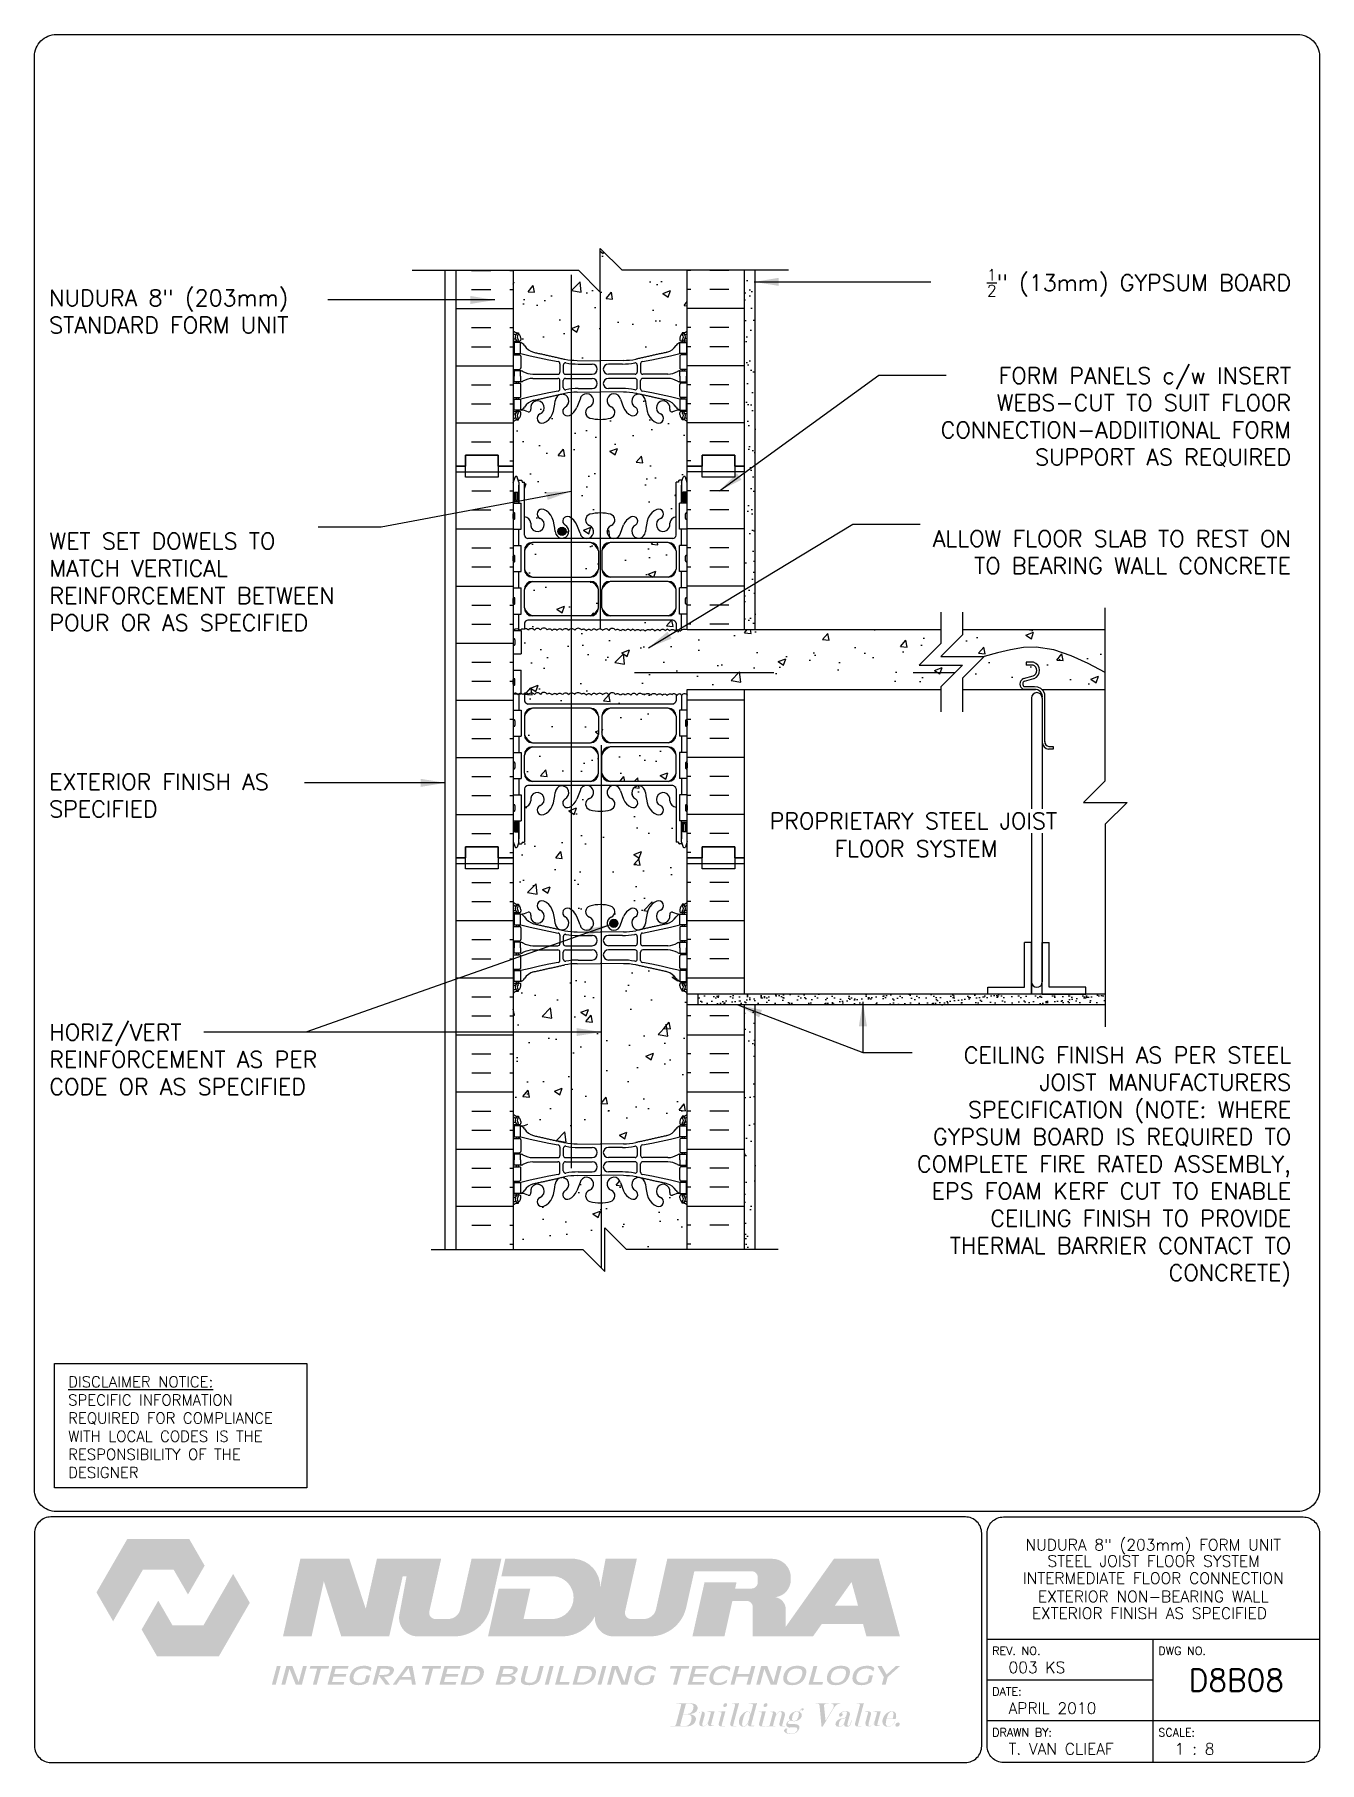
# Paper-space layout 'D8B08' of a CAD drawing. Header units: inches. Extents: x 0.42 to 7.8, y 0.49 to 10.41.
# The model-space entities are those that its viewports show. They can reach past a viewport. Long polylines and large blocks are cut down to what shows.
import ezdxf
from ezdxf.enums import TextEntityAlignment as Align

# ---------------------------------------------------------------- set-up
doc = ezdxf.new("R2010")
doc.units = ezdxf.units.IN
doc.header["$LTSCALE"] = 0.5
doc.header["$MEASUREMENT"] = 0
doc.linetypes.add('DASHED2', pattern=[0.375, 0.25, -0.125])
doc.linetypes.add('HIDDEN2', pattern=[0.1875, 0.125, -0.0625])
for name, color, linetype in [('HATCH', 12, 'Continuous'), ('line25', 2, 'Continuous'), ('LINE3', 3, 'Continuous'), ('LINE50', 5, 'Continuous'), ('LINE9', 9, 'Continuous'), ('LOGO', 7, 'Continuous'), ('TBK_LINE65', 3, 'Continuous'), ('TBK_TEXT', 4, 'Continuous'), ('TEXT', 4, 'Continuous'), ('Web_Edge', 9, 'Continuous')]:
    doc.layers.add(name, color=color, linetype=linetype)
doc.styles.add('DIM', font='romans.shx', dxfattribs={"width": 0.7})
doc.styles.add('ROMANS', font='romans.shx', dxfattribs={"height": 0.75})
doc.dimstyles.new('ext_12', dxfattribs={"dimscale": 12, "dimtxt": 0.075, "dimasz": 0.09375, "dimexe": 0.09375, "dimexo": 0.0625, "dimgap": 0.0625, "dimtad": 1, "dimdec": 1, "dimzin": 2, "dimdsep": 46, "dimlunit": 4, "dimtxsty": 'DIM', "dimcen": 0.09, "dimdle": 0.09375, "dimclrt": 4, "dimadec": 0, "dimazin": 0, "dimtfac": 1, "dimtdec": 1, "dimtmove": 2, "dimatfit": 3, "dimfxl": 1, "dimfrac": 2, "dimtolj": 1, "dimtzin": 0, "dimarcsym": 0})
pattern_1 = [(37.5, (59.0628, -54.051), (-0.0314967, 0.963412), [0, -0.76, 0, -0.85, 0, -0.8125]), (7.5, (59.0628, -54.051), (0.8848884, 1.411073), [0, -0.41, 0, -0.685, 0, -0.2625]), (327.5, (58.4478, -54.051), (1.557071, 0.0028295), [0, -0.25, 0, -0.9, 0, -1.175]), (317.5, (58.4478, -54.051), (1.503063, 0.438838), [0, -0.125, 0, -0.59, 0, -0.675])]

psp = doc.layouts.new('D8B08')

# ---------------------------------------------------------------- texts
at = {"layer": 'TBK_TEXT', "color": 7, "style": 'ROMANS'}
for s, p in [('REV. NO.', (5.9215, 1.107)), ('DWG NO.', (6.876, 1.107)), ('DATE:', (5.9215, 0.8726)), ('DRAWN BY:', (5.9215, 0.6382)), ('SCALE:', (6.876, 0.6382))]:
    psp.add_text(s, height=0.04688, dxfattribs=at).set_placement(p)
at = {"layer": 'TEXT', "insert": (0.6134, 2.7065), "char_height": 0.0625, "width": 1.41371, "attachment_point": 1, "style": 'ROMANS'}
psp.add_mtext('{\\Fromans.shx|c1;\\LDISCLAIMER NOTICE:\\l\\PSPECIFIC INFORMATION REQUIRED FOR COMPLIANCE WITH LOCAL CODES IS THE RESPONSIBILITY OF THE DESIGNER}', dxfattribs=at)

msp = doc.modelspace()

# ---------------------------------------------------------------- texts
at = {"layer": 'TEXT', "style": 'ROMANS'}
for s, p in [('PROPRIETARY STEEL JOIST', (179.329, 134.88)), (' FLOOR SYSTEM ', (181.799, 133.606))]:
    msp.add_text(s, height=0.75, dxfattribs=at).set_placement(p, align=Align.MIDDLE_LEFT)
at = {"layer": 'TEXT', "char_height": 0.75, "style": 'ROMANS'}
for s, insert, width, attachment_point in [('\\A1;{\\H0.7x;\\S1/2;}" (13mm) GYPSUM BOARD', (203.296, 159.609), 19.5775, 6), ('\\A1;NUDURA 8" (203mm) STANDARD FORM UNIT', (146.22, 158.29), 16.57727, 4), ('\\A1;FORM PANELS c/w INSERT WEBS-CUT TO SUIT FLOOR CONNECTION-ADDIITIONAL FORM SUPPORT AS REQUIRED', (203.296, 153.436), 19.5775, 6), ('\\A1;WET SET DOWELS TO MATCH VERTICAL REINFORCEMENT BETWEEN POUR OR AS SPECIFIED', (146.231, 145.861), 14.25833, 4), ('ALLOW FLOOR SLAB TO REST ON TO BEARING WALL CONCRETE', (203.287, 147.23), 18.08617, 6), ('\\A1;EXTERIOR FINISH AS SPECIFIED', (146.22, 136.051), 14.62371, 4), ('HORIZ/VERT REINFORCEMENT AS PER CODE OR AS SPECIFIED', (146.228, 123.92), 15.30561, 4), ('CEILING FINISH AS PER STEEL JOIST MANUFACTURERS SPECIFICATION (NOTE: WHERE GYPSUM BOARD IS REQUIRED TO COMPLETE FIRE RATED ASSEMBLY, EPS FOAM KERF CUT TO ENABLE CEILING FINISH TO PROVIDE THERMAL BARRIER CONTACT TO CONCRETE)', (203.296, 118.993), 19.5775, 6)]:
    msp.add_mtext(s, dxfattribs=dict(at, insert=insert, width=width, attachment_point=attachment_point))

# ---------------------------------------------------------------- blocks, each defined once
blk = doc.blocks.new('TITLEBLOCK-Tag')
at = {"style": 'ROMANS'}
for tag, height, p in [('TITLE_LINE_1', 0.065, (0.927, -0.1328)), ('TITLE_LINE_2', 0.065, (0.9294, -0.2258)), ('CENTRE-LINE-3', 0.065, (0.927, -0.3246)), ('TITLE_LINE_4', 0.065, (0.927, -0.4299)), ('TITLE_LINE_5', 0.065, (0.927, -0.526)), ('DWG', 0.125, (1.4043, -0.9102))]:
    blk.add_attdef(tag, text='', height=height, dxfattribs=at).set_placement(p, align=Align.MIDDLE_CENTER)
for tag, p in [('LATEST_REVISION', (0.0954, -0.8366)), ('REVISION_DATE', (0.0954, -1.071)), ('DRAWN_BY', (0.0954, -1.3053)), ('SCALE', (1.0499, -1.3053))]:
    blk.add_attdef(tag, text='', height=0.065, dxfattribs=at).set_placement(p, align=Align.MIDDLE_LEFT)

# ---------------------------------------------------------------- hatches: boundary and pattern name
at = {"layer": 'HATCH'}
h = msp.add_hatch(dxfattribs=at)
h.set_pattern_fill('AR-CONC', color=256, scale=0.5)
edge = h.paths.add_edge_path()
edge.add_line((175.547, 160.182), (172.547, 160.182))
edge.add_line((172.547, 160.182), (171.547, 161.182))
edge.add_line((171.547, 161.182), (171.547, 159.182))
edge.add_line((171.547, 159.182), (170.547, 160.182))
edge.add_line((170.547, 160.182), (167.547, 160.182))
edge.add_line((167.547, 160.182), (167.547, 157.408))
edge.add_arc((167.893, 157.769), 0.5, 226.21089, 246.42182)
edge.add_line((167.693, 157.311), (167.783, 157.311))
edge.add_line((167.783, 157.311), (167.783, 157.269))
edge.add_arc((167.643, 157.062), 0.25, 0, 55.9442, ccw=False)
edge.add_line((167.893, 157.062), (167.893, 156.995))
edge.add_arc((167.831, 156.995), 0.0625, -90, 0, ccw=False)
edge.add_line((167.831, 156.932), (167.783, 156.932))
edge.add_line((167.783, 156.932), (167.783, 156.862))
edge.add_line((167.783, 156.862), (167.888, 156.862))
edge.add_arc((167.766, 156.52), 0.364, 32.04242, 70.33874, ccw=False)
edge.add_arc((168.689, 157.131), 0.743, 214.22802, 253.81071)
edge.add_spline(control_points=[(168.482, 156.417), (169.919, 156.096)], knot_values=[0, 0, 1, 1], degree=1, periodic=0)
edge.add_arc((170.475, 159.028), 2.984, 259.25462, 270.09947)
edge.add_line((170.481, 156.044), (171.547, 156.028))
edge.add_line((171.547, 156.028), (172.614, 156.044))
edge.add_arc((172.619, 159.028), 2.984, 269.90053, 280.74538)
edge.add_spline(control_points=[(173.175, 156.096), (174.613, 156.417)], knot_values=[0, 0, 1, 1], degree=1, periodic=0)
edge.add_arc((174.405, 157.131), 0.743, 286.18929, 325.77198)
edge.add_arc((175.329, 156.52), 0.364, 109.66126, 147.95758, ccw=False)
edge.add_line((175.206, 156.862), (175.311, 156.862))
edge.add_line((175.311, 156.862), (175.311, 156.932))
edge.add_line((175.311, 156.932), (175.264, 156.932))
edge.add_arc((175.264, 156.995), 0.0625, 180, 270, ccw=False)
edge.add_line((175.201, 156.995), (175.201, 157.062))
edge.add_arc((175.451, 157.062), 0.25, 124.0558, 180, ccw=False)
edge.add_line((175.311, 157.269), (175.311, 157.311))
edge.add_line((175.311, 157.311), (175.401, 157.311))
edge.add_arc((175.201, 157.769), 0.5, 293.57818, 313.78911)
edge.add_line((175.547, 157.408), (175.547, 160.182))
h.paths.add_polyline_path([(175.037, 150.453), (175.137, 150.453), (175.137, 150.483, -0.414214), (175.187, 150.533), (175.313, 150.533), (175.356, 150.664, -0.725737), (175.462, 150.683), (175.547, 150.422), (175.547, 151.182), (175.547, 153.216, 0.088416), (175.401, 153.313), (175.311, 153.313), (175.311, 153.355, -0.249069), (175.201, 153.562), (175.201, 153.63, -0.414214), (175.264, 153.692), (175.311, 153.692), (175.311, 153.762), (175.206, 153.762, 0.085348), (174.877, 153.687, -0.669601), (174.744, 153.807, 2.087231), (174.31, 153.582, -1), (174.147, 153.174, -0.227838), (173.742, 153.598, -0.06598), (173.618, 154.207, 1.629604), (173.147, 153.906, -1.059167), (172.94, 153.524, -0.16372), (172.619, 153.877), (172.476, 154.264, 1.612474), (172.044, 153.905, -0.734872), (172.021, 153.394, -0.068475), (171.547, 153.332, -0.068475), (171.073, 153.394, -0.734872), (171.05, 153.905, 1.612474), (170.618, 154.264), (170.476, 153.877, -0.16372), (170.154, 153.524, -1.059167), (169.948, 153.906, 1.629604), (169.477, 154.207, -0.06598), (169.352, 153.598, -0.227838), (168.947, 153.174, -1), (168.784, 153.582, 2.087231), (168.35, 153.807, -0.669601), (168.218, 153.687, 0.085348), (167.888, 153.762), (167.783, 153.762), (167.783, 153.692), (167.831, 153.692, -0.414214), (167.893, 153.63), (167.893, 153.562, -0.249069), (167.783, 153.355), (167.783, 153.313), (167.693, 153.313, 0.088416), (167.547, 153.216), (167.547, 151.182), (167.547, 150.422), (167.626, 150.664, -0.725737), (167.732, 150.683), (167.781, 150.533), (167.907, 150.533, -0.414214), (167.957, 150.483), (167.957, 150.453), (168.057, 150.453), (168.057, 148.851, -0.380397), (168.35, 148.556, 2.087231), (168.784, 148.781, -1), (168.947, 149.19, -0.227838), (169.352, 148.765, -0.06598), (169.477, 148.157, 1.629604), (169.948, 148.458, -1.059167), (170.154, 148.84, -0.16372), (170.476, 148.486), (170.618, 148.099, 1.612474), (171.05, 148.459, -0.734872), (171.073, 148.97, -0.068475), (171.547, 149.032, -0.068475), (172.021, 148.97, -0.734872), (172.044, 148.459, 1.612474), (172.476, 148.099), (172.619, 148.486, -0.16372), (172.94, 148.84, -1.059167), (173.147, 148.458, 1.629604), (173.618, 148.157, -0.06598), (173.742, 148.765, -0.227838), (174.147, 149.19, -1), (174.31, 148.781, 2.087231), (174.744, 148.556, -0.380392), (175.037, 148.851)])
h.paths.add_polyline_path([(171.471, 145.514, 0.225652), (171.096, 145.889), (168.432, 145.889, 0.225652), (168.057, 145.514), (168.057, 144.673, 0.225652), (168.432, 144.298), (171.096, 144.298, 0.225652), (171.471, 144.673)])
h.paths.add_polyline_path([(171.471, 147.296, 0.225652), (171.096, 147.671), (168.432, 147.671, 0.225652), (168.057, 147.296), (168.057, 146.455, 0.225652), (168.432, 146.08), (171.096, 146.08, 0.225652), (171.471, 146.455)])
h.paths.add_polyline_path([(175.037, 147.296, 0.225652), (174.662, 147.671), (171.998, 147.671, 0.225652), (171.623, 147.296), (171.623, 146.455, 0.225652), (171.998, 146.08), (174.662, 146.08, 0.225652), (175.037, 146.455)])
h.paths.add_polyline_path([(171.471, 139.69, 0.225652), (171.096, 140.065), (168.432, 140.065, 0.225652), (168.057, 139.69), (168.057, 138.849, 0.225652), (168.432, 138.474), (171.096, 138.474, 0.225652), (171.471, 138.849)])
h.paths.add_polyline_path([(171.471, 137.908, 0.225652), (171.096, 138.283), (168.432, 138.283, 0.225652), (168.057, 137.908), (168.057, 137.068, 0.225652), (168.432, 136.693), (171.096, 136.693, 0.225652), (171.471, 137.068)])
h.paths.add_polyline_path([(175.037, 137.908, 0.225652), (174.662, 138.283), (171.998, 138.283, 0.225652), (171.623, 137.908), (171.623, 137.068, 0.225652), (171.998, 136.693), (174.662, 136.693, 0.225652), (175.037, 137.068)])
h.paths.add_polyline_path([(174.876, 144.111), (168.218, 144.111, 0.268156), (168.057, 143.963), (168.057, 143.694, -0.356222), (168.243, 143.647, -0.520567), (168.523, 143.646, -0.520567), (168.802, 143.654, -0.520567), (169.113, 143.664, -0.445343), (169.336, 143.624, -0.520567), (169.563, 143.631, -0.520567), (169.812, 143.639, -0.520567), (170.091, 143.637, -0.520567), (170.371, 143.646, -0.520567), (170.681, 143.655, -0.445343), (170.904, 143.616, -0.520567), (171.132, 143.623, -0.520567), (171.38, 143.63, -0.520567), (171.66, 143.629, -0.520567), (171.939, 143.637, -0.520567), (172.25, 143.647, -0.445343), (172.473, 143.607, -0.520567), (172.7, 143.614, -0.520567), (172.949, 143.622, -0.175549), (173.044, 143.688, -0.175549), (173.14, 143.622, -0.520567), (173.388, 143.614, -0.520567), (173.616, 143.607, -0.445343), (173.839, 143.647, -0.445343), (174.062, 143.607, -0.520567), (174.289, 143.614, -0.520567), (174.538, 143.622, -0.175549), (174.633, 143.688, -0.175549), (174.729, 143.622, -0.520567), (174.977, 143.614, -0.138388), (175.037, 143.66), (175.037, 143.963, 0.268138)])
h.paths.add_polyline_path([(175.037, 139.69, 0.225652), (174.662, 140.065), (171.998, 140.065, 0.225652), (171.623, 139.69), (171.623, 138.849, 0.225652), (171.998, 138.474), (174.662, 138.474, 0.225652), (175.037, 138.849)])
h.paths.add_polyline_path([(175.037, 140.4), (175.037, 140.685, 0.356878), (174.845, 140.689, 0.445343), (174.622, 140.65, 0.520567), (174.394, 140.657, 0.520567), (174.146, 140.665, 0.520567), (173.866, 140.663, 0.520567), (173.586, 140.671, 0.077714), (173.547, 140.715, 0.077714), (173.508, 140.671, 0.520567), (173.228, 140.663, 0.520567), (172.949, 140.665, 0.520567), (172.7, 140.657, 0.520567), (172.473, 140.65, 0.445343), (172.25, 140.689, 0.520567), (171.939, 140.68, 0.520567), (171.66, 140.671, 0.520567), (171.38, 140.673, 0.520567), (171.132, 140.666, 0.520567), (170.904, 140.659, 0.445343), (170.681, 140.698, 0.520567), (170.371, 140.688, 0.520567), (170.091, 140.68, 0.520567), (169.812, 140.682, 0.520567), (169.563, 140.674, 0.520567), (169.336, 140.667, 0.445343), (169.113, 140.706, 0.520567), (168.802, 140.697, 0.520567), (168.523, 140.688, 0.520567), (168.243, 140.69, 0.356222), (168.057, 140.737), (168.057, 140.4, 0.268156), (168.218, 140.252), (174.876, 140.252, 0.268138)])
h.paths.add_polyline_path([(175.547, 117.216, 0.088416), (175.401, 117.313), (175.311, 117.313), (175.311, 117.355, -0.249069), (175.201, 117.562), (175.201, 117.63, -0.414214), (175.264, 117.692), (175.311, 117.692), (175.311, 117.762), (175.206, 117.762, 0.085348), (174.877, 117.687, -0.669601), (174.744, 117.807, 2.087231), (174.31, 117.582, -1), (174.147, 117.174, -0.21345), (173.755, 117.563, -0.069923), (173.618, 118.207, 1.702394), (173.168, 117.894, -0.940793), (172.965, 117.511, -0.173075), (172.619, 117.877), (172.476, 118.264, 1.612474), (172.044, 117.905, -0.734872), (172.021, 117.394, -0.068475), (171.547, 117.332, -0.068475), (171.073, 117.394, -0.734872), (171.05, 117.905, 1.612474), (170.618, 118.264), (170.476, 117.877, -0.173075), (170.13, 117.511, -0.940793), (169.926, 117.894, 1.702394), (169.477, 118.207, -0.069923), (169.34, 117.563, -0.21345), (168.947, 117.174, -1), (168.784, 117.582, 2.087231), (168.35, 117.807, -0.669601), (168.218, 117.687, 0.085348), (167.888, 117.762), (167.783, 117.762), (167.783, 117.692), (167.831, 117.692, -0.414214), (167.893, 117.63), (167.893, 117.562, -0.249069), (167.783, 117.355), (167.783, 117.313), (167.693, 117.313, 0.088416), (167.547, 117.216), (167.547, 115.182), (170.75, 115.182), (171.75, 114.182), (171.75, 116.182), (172.75, 115.182), (175.547, 115.182)])
h = msp.add_hatch(dxfattribs=at)
h.set_pattern_fill('AR-SAND', color=256, scale=0.5, style=0)
h.set_pattern_definition(pattern_1)
h.paths.add_polyline_path([(178.172, 143.672), (178.672, 143.672), (178.672, 146.378), (178.172, 146.131)])
h.paths.add_polyline_path([(178.672, 150.819), (178.172, 150.572), (178.172, 146.131), (178.672, 146.378)])
h.paths.add_polyline_path([(178.672, 152.483), (178.172, 152.483), (178.172, 151.182), (178.172, 150.572), (178.672, 150.819)])
h.paths.add_polyline_path([(178.672, 160.182), (178.172, 160.182), (178.172, 152.483), (178.672, 152.483)])
h = msp.add_hatch(dxfattribs=at)
h.set_pattern_fill('INSUL', color=256, scale=7, style=0)
h.set_pattern_definition([(0, (-2758.6144, -263.828), (0, 2.625), []), (0, (-2758.6144, -262.953), (0, 2.625), [0.875, -0.875]), (0, (-2758.6144, -262.078), (0, 2.625), [0.875, -0.875])])
h.paths.add_polyline_path([(164.922, 133.182), (165.36, 133.182), (165.36, 133.682), (166.86, 133.682), (166.86, 133.182), (167.547, 133.182), (167.547, 151.182), (166.86, 151.182), (166.86, 151.682), (165.36, 151.682), (165.36, 151.182), (164.922, 151.182)])
h = msp.add_hatch(dxfattribs=at)
h.set_pattern_fill('AR-CONC', color=256, scale=0.5)
h.paths.add_polyline_path([(188.195, 142.038), (186.195, 142.038), (187.195, 143.038), (187.195, 143.672), (175.547, 143.672, 0.316111), (175.205, 143.607, 0.520567), (174.977, 143.614, 0.520567), (174.729, 143.622, 0.175549), (174.633, 143.688, 0.175549), (174.538, 143.622, 0.520567), (174.289, 143.614, 0.520567), (174.062, 143.607, 0.445343), (173.839, 143.647, 0.445343), (173.616, 143.607, 0.520567), (173.388, 143.614, 0.520567), (173.14, 143.622, 0.175549), (173.044, 143.688, 0.175549), (172.949, 143.622, 0.520567), (172.7, 143.614, 0.520567), (172.473, 143.607, 0.445343), (172.25, 143.647, 0.520567), (171.939, 143.637, 0.520567), (171.66, 143.629, 0.520567), (171.38, 143.63, 0.520567), (171.132, 143.623, 0.520567), (170.904, 143.616, 0.445343), (170.681, 143.655, 0.520567), (170.371, 143.646, 0.520567), (170.091, 143.637, 0.520567), (169.812, 143.639, 0.520567), (169.563, 143.631, 0.520567), (169.336, 143.624, 0.445343), (169.113, 143.664, 0.520567), (168.802, 143.654, 0.520567), (168.523, 143.646, 0.520567), (168.243, 143.647, 0.37063), (168.05, 143.69, 0.37063), (167.857, 143.647, 0.101482), (167.807, 143.694), (167.807, 143.637), (167.912, 143.637), (167.912, 142.557), (167.547, 142.557), (167.547, 141.807), (167.912, 141.807), (167.912, 140.735, -0.182404), (167.995, 140.683, -0.520567), (168.243, 140.69, -0.520567), (168.523, 140.688, -0.520567), (168.802, 140.697, -0.520567), (169.113, 140.706, -0.445343), (169.336, 140.667, -0.520567), (169.563, 140.674, -0.520567), (169.812, 140.682, -0.520567), (170.091, 140.68, -0.520567), (170.371, 140.688, -0.520567), (170.681, 140.698, -0.445343), (170.904, 140.659, -0.520567), (171.132, 140.666, -0.520567), (171.38, 140.673, -0.520567), (171.66, 140.671, -0.520567), (171.939, 140.68, -0.520567), (172.25, 140.689, -0.445343), (172.473, 140.65, -0.520567), (172.7, 140.657, -0.520567), (172.949, 140.665, -0.520567), (173.228, 140.663, -0.520567), (173.508, 140.671, -0.077714), (173.547, 140.715, -0.077714), (173.586, 140.671, -0.520567), (173.866, 140.663, -0.520567), (174.146, 140.665, -0.520567), (174.394, 140.657, -0.520567), (174.622, 140.65, -0.445343), (174.845, 140.689, -0.445343), (175.067, 140.65, -0.520567), (175.295, 140.657, -0.520567), (175.543, 140.665, -0.009381), (175.547, 140.67), (175.547, 140.922), (187.195, 140.922), (187.195, 141.038)])
edge = h.paths.add_edge_path()
edge.add_arc((191.34, 141.794), 0.268, 291.21998, 428.78002)
edge.add_line((191.437, 142.044), (191.115, 142.044))
edge.add_line((191.115, 142.044), (191.115, 142.169))
edge.add_line((191.115, 142.169), (191.459, 142.169))
edge.add_arc((191.34, 141.794), 0.393, -69.73217, 72.50691, ccw=False)
edge.add_line((191.477, 141.426), (191.045, 141.304))
edge.add_arc((191.103, 141.172), 0.144, 113.74564, 240.31853)
edge.add_line((191.032, 141.047), (191.5, 141.047))
edge.add_arc((191.529, 140.585), 0.463, 46.71372, 93.56537, ccw=False)
edge.add_line((191.846, 140.922), (194.755, 140.922))
edge.add_line((194.755, 140.922), (194.755, 141.695))
edge.add_spline(control_points=[(194.755, 141.695), (193.713, 142.256), (191.922, 143.218), (189.999, 142.665), (189.195, 142.433)], knot_values=[0, 0, 0, 0, 3.379125, 5.806437, 5.806437, 5.806437, 5.806437], degree=3, periodic=0)
edge.add_line((189.195, 142.433), (188.195, 141.433))
edge.add_line((188.195, 141.433), (188.195, 140.922))
edge.add_line((188.195, 140.922), (191.004, 140.922))
edge.add_arc((191.103, 141.172), 0.269, 111.59793, 248.40207, ccw=False)
edge.add_line((191.004, 141.422), (191.437, 141.544))
h = msp.add_hatch(dxfattribs=at)
h.set_pattern_fill('AR-CONC', color=256, scale=0.5)
edge = h.paths.add_edge_path()
edge.add_line((194.755, 143.672), (188.195, 143.672))
edge.add_line((188.195, 143.672), (188.195, 143.433))
edge.add_line((188.195, 143.433), (187.195, 142.433))
edge.add_line((187.195, 142.433), (189.195, 142.433))
edge.add_spline(control_points=[(189.195, 142.433), (189.999, 142.665), (191.922, 143.218), (193.713, 142.256), (194.755, 141.695)], knot_values=[0, 0, 0, 0, 2.427311, 5.806437, 5.806437, 5.806437, 5.806437], degree=3, periodic=0)
edge.add_line((194.755, 141.695), (194.755, 143.672))
h = msp.add_hatch(dxfattribs=at)
h.set_pattern_fill('AR-CONC', color=256, scale=0.5)
h.paths.add_polyline_path([(175.547, 133.182), (175.547, 133.941), (175.462, 133.68, -0.6), (175.362, 133.68), (175.313, 133.83), (175.187, 133.83, -0.414214), (175.137, 133.88), (175.137, 133.91), (175.037, 133.91), (175.037, 135.512, -0.380392), (174.744, 135.807, 2.087231), (174.31, 135.582, -1), (174.147, 135.174, -0.21345), (173.755, 135.563, -0.069923), (173.618, 136.207, 1.702394), (173.168, 135.894, -0.940793), (172.965, 135.511, -0.173075), (172.619, 135.877), (172.476, 136.264, 1.612474), (172.044, 135.905, -0.734872), (172.021, 135.394, -0.068475), (171.547, 135.332, -0.068475), (171.073, 135.394, -0.734872), (171.05, 135.905, 1.612474), (170.618, 136.264), (170.476, 135.877, -0.173075), (170.13, 135.511, -0.940793), (169.926, 135.894, 1.702394), (169.477, 136.207, -0.069923), (169.34, 135.563, -0.21345), (168.947, 135.174, -1), (168.784, 135.582, 2.087231), (168.35, 135.807, -0.380397), (168.057, 135.512), (168.057, 133.91), (167.957, 133.91), (167.957, 133.88, -0.414214), (167.907, 133.83), (167.781, 133.83), (167.732, 133.68, -0.6), (167.632, 133.68), (167.547, 133.941), (167.547, 133.182), (167.547, 131.147, 0.088416), (167.693, 131.05), (167.783, 131.05), (167.783, 131.008, -0.249069), (167.893, 130.801), (167.893, 130.734, -0.414214), (167.831, 130.671), (167.783, 130.671), (167.783, 130.601), (167.888, 130.601, 0.085348), (168.218, 130.677, -0.669601), (168.35, 130.556, 2.087231), (168.784, 130.781, -1), (168.947, 131.19, -0.21345), (169.34, 130.8, -0.069923), (169.477, 130.157, 1.702394), (169.926, 130.469, -0.940793), (170.13, 130.852, -0.173075), (170.476, 130.486), (170.618, 130.099, 1.612474), (171.05, 130.459, -0.734872), (171.073, 130.97, -0.068475), (171.547, 131.032, -0.068475), (172.021, 130.97, -0.734872), (172.044, 130.459, 1.612474), (172.476, 130.099), (172.619, 130.486, -0.173075), (172.965, 130.852, -0.940793), (173.168, 130.469, 1.702394), (173.618, 130.157, -0.069923), (173.755, 130.8, -0.21345), (174.147, 131.19, -1), (174.31, 130.781, 2.087231), (174.744, 130.556, -0.669601), (174.877, 130.677, 0.085348), (175.206, 130.601), (175.311, 130.601), (175.311, 130.671), (175.264, 130.671, -0.414214), (175.201, 130.734), (175.201, 130.801, -0.249069), (175.311, 131.008), (175.311, 131.05), (175.401, 131.05, 0.088416), (175.547, 131.147)])
edge = h.paths.add_edge_path()
edge.add_arc((175.201, 126.594), 0.5, 46.21089, 66.42182)
edge.add_line((175.401, 127.052), (175.311, 127.052))
edge.add_line((175.311, 127.052), (175.311, 127.094))
edge.add_arc((175.451, 127.301), 0.25, 180, 235.9442, ccw=False)
edge.add_line((175.201, 127.301), (175.201, 127.369))
edge.add_arc((175.264, 127.369), 0.0625, 90, 180, ccw=False)
edge.add_line((175.264, 127.431), (175.311, 127.431))
edge.add_line((175.311, 127.431), (175.311, 127.501))
edge.add_line((175.311, 127.501), (175.206, 127.501))
edge.add_arc((175.329, 127.844), 0.364, 214.97751, 250.33874, ccw=False)
edge.add_arc((174.405, 127.232), 0.743, 32.79192, 73.81071)
edge.add_spline(control_points=[(174.613, 127.946), (173.175, 128.267)], knot_values=[0, 0, 1, 1], degree=1, periodic=0)
edge.add_arc((172.619, 125.335), 2.984, 79.25462, 90.09947)
edge.add_line((172.614, 128.319), (171.547, 128.335))
edge.add_line((171.547, 128.335), (170.481, 128.319))
edge.add_arc((170.475, 125.335), 2.984, 89.90053, 100.74538)
edge.add_spline(control_points=[(169.919, 128.267), (168.482, 127.946)], knot_values=[0, 0, 1, 1], degree=1, periodic=0)
edge.add_arc((168.689, 127.232), 0.743, 106.18929, 147.20808)
edge.add_arc((167.766, 127.844), 0.364, 289.66126, 325.02249, ccw=False)
edge.add_line((167.888, 127.501), (167.783, 127.501))
edge.add_line((167.783, 127.501), (167.783, 127.431))
edge.add_line((167.783, 127.431), (167.831, 127.431))
edge.add_arc((167.831, 127.369), 0.0625, 0, 90, ccw=False)
edge.add_line((167.893, 127.369), (167.893, 127.301))
edge.add_arc((167.643, 127.301), 0.25, 304.0558, 360, ccw=False)
edge.add_line((167.783, 127.094), (167.783, 127.052))
edge.add_line((167.783, 127.052), (167.693, 127.052))
edge.add_arc((167.893, 126.594), 0.5, 113.57818, 133.78911)
edge.add_line((167.547, 126.955), (167.547, 121.408))
edge.add_arc((167.893, 121.769), 0.5, 226.21089, 246.42182)
edge.add_line((167.693, 121.311), (167.783, 121.311))
edge.add_line((167.783, 121.311), (167.783, 121.269))
edge.add_arc((167.643, 121.062), 0.25, 0, 55.9442, ccw=False)
edge.add_line((167.893, 121.062), (167.893, 120.995))
edge.add_arc((167.831, 120.995), 0.0625, -90, 0, ccw=False)
edge.add_line((167.831, 120.932), (167.783, 120.932))
edge.add_line((167.783, 120.932), (167.783, 120.862))
edge.add_line((167.783, 120.862), (167.888, 120.862))
edge.add_arc((167.766, 120.52), 0.364, 34.97751, 70.33874, ccw=False)
edge.add_arc((168.689, 121.131), 0.743, 212.79192, 253.81071)
edge.add_spline(control_points=[(168.482, 120.417), (169.919, 120.096)], knot_values=[0, 0, 1, 1], degree=1, periodic=0)
edge.add_arc((170.475, 123.028), 2.984, 259.25462, 270.09947)
edge.add_line((170.481, 120.044), (171.547, 120.028))
edge.add_line((171.547, 120.028), (172.614, 120.044))
edge.add_arc((172.619, 123.028), 2.984, 269.90053, 280.74538)
edge.add_spline(control_points=[(173.175, 120.096), (174.613, 120.417)], knot_values=[0, 0, 1, 1], degree=1, periodic=0)
edge.add_arc((174.405, 121.131), 0.743, 286.18929, 327.20808)
edge.add_arc((175.329, 120.52), 0.364, 109.66126, 145.02249, ccw=False)
edge.add_line((175.206, 120.862), (175.311, 120.862))
edge.add_line((175.311, 120.862), (175.311, 120.932))
edge.add_line((175.311, 120.932), (175.264, 120.932))
edge.add_arc((175.264, 120.995), 0.0625, 180, 270, ccw=False)
edge.add_line((175.201, 120.995), (175.201, 121.062))
edge.add_arc((175.451, 121.062), 0.25, 124.0558, 180, ccw=False)
edge.add_line((175.311, 121.269), (175.311, 121.311))
edge.add_line((175.311, 121.311), (175.401, 121.311))
edge.add_arc((175.201, 121.769), 0.5, 293.57818, 313.78911)
edge.add_line((175.547, 121.408), (175.547, 126.955))
h = msp.add_hatch(dxfattribs=at)
h.set_pattern_fill('INSUL', color=256, scale=7, style=0)
h.set_pattern_definition([(0, (-2758.6144, -281.828), (0, 2.625), []), (0, (-2758.6144, -280.953), (0, 2.625), [0.875, -0.875]), (0, (-2758.6144, -280.078), (0, 2.625), [0.875, -0.875])])
h.paths.add_polyline_path([(164.922, 115.182), (165.36, 115.182), (165.36, 115.682), (166.86, 115.682), (166.86, 115.182), (167.547, 115.182), (167.547, 133.182), (166.86, 133.182), (166.86, 133.682), (165.36, 133.682), (165.36, 133.182), (164.922, 133.182)])
h = msp.add_hatch(dxfattribs=at)
h.set_pattern_fill('INSUL', color=256, scale=7, style=0)
h.set_pattern_definition([(180, (3101.7088, -281.828), (0, 2.625), []), (180, (3101.7088, -280.953), (0, 2.625), [0.875, -0.875]), (180, (3101.7088, -280.078), (0, 2.625), [0.875, -0.875])])
h.paths.add_polyline_path([(175.547, 126.922), (178.172, 126.922), (178.172, 133.182), (177.735, 133.182), (177.735, 133.682), (176.235, 133.682), (176.235, 133.182), (175.547, 133.182)])
h.paths.add_polyline_path([(178.172, 126.422), (175.547, 126.422), (175.547, 115.182), (176.235, 115.182), (176.235, 115.682), (177.735, 115.682), (177.735, 115.182), (178.172, 115.182)])
h = msp.add_hatch(dxfattribs=at)
h.set_pattern_fill('AR-SAND', color=256, scale=0.25, style=0)
h.set_pattern_definition([(37.5, (113.72523, 33.3652), (-0.0157483, 0.481706), [0, -0.38, 0, -0.425, 0, -0.40625]), (7.5, (113.7252, 33.3652), (0.4424442, 0.7055365), [0, -0.205, 0, -0.3425, 0, -0.13125]), (327.5, (113.41773, 33.3652), (0.7785355, 0.0014148), [0, -0.125, 0, -0.45, 0, -0.5875]), (317.5, (113.4177, 33.3652), (0.7515317, 0.219419), [0, -0.0625, 0, -0.295, 0, -0.3375])])
h.paths.add_polyline_path([(194.755, 126.422), (194.755, 126.922), (176.047, 126.922), (176.047, 126.422)])
h = msp.add_hatch(dxfattribs=at)
h.set_pattern_fill('AR-SAND', color=256, scale=0.5, style=0)
h.set_pattern_definition(pattern_1)
h.paths.add_polyline_path([(178.672, 126.422), (178.172, 126.422), (178.172, 123.492), (178.672, 122.543)])
h.paths.add_polyline_path([(178.672, 122.543), (178.172, 123.492), (178.172, 115.182), (178.672, 115.182)])
at = {"layer": 'LINE3'}
for points in [[(169.601, 148.188, 1), (169.976, 148.188, 1)], [(171.983, 130.172, 1), (172.358, 130.172, 1)]]:
    msp.add_hatch(color=256, dxfattribs=at).paths.add_polyline_path(points)

# ---------------------------------------------------------------- linework, layer by layer
at = {"layer": 'HATCH'}
for p, q in [((165.636, 160.172), (166.511, 160.172)), ((167.386, 160.172), (167.547, 160.172)), ((175.709, 160.172), (175.547, 160.172)), ((177.459, 160.172), (176.584, 160.172)), ((165.636, 159.297), (166.511, 159.297)), ((167.386, 159.297), (167.547, 159.297)), ((175.709, 159.297), (175.547, 159.297)), ((177.459, 159.297), (176.584, 159.297)), ((164.922, 158.422), (167.547, 158.422)), ((171.552, 158.649), (171.552, 158.649)), ((178.172, 158.422), (175.547, 158.422)), ((165.636, 157.547), (166.511, 157.547)), ((167.386, 157.547), (167.547, 157.547)), ((175.709, 157.547), (175.547, 157.547)), ((177.459, 157.547), (176.584, 157.547)), ((165.636, 156.672), (166.511, 156.672)), ((167.386, 156.672), (167.547, 156.672)), ((175.709, 156.672), (175.547, 156.672)), ((177.459, 156.672), (176.584, 156.672)), ((164.922, 155.797), (167.547, 155.797)), ((178.172, 155.797), (175.547, 155.797)), ((165.636, 154.922), (166.511, 154.922)), ((167.386, 154.922), (167.547, 154.922)), ((175.709, 154.922), (175.547, 154.922)), ((177.459, 154.922), (176.584, 154.922)), ((165.636, 154.047), (166.511, 154.047)), ((167.386, 154.047), (167.547, 154.047)), ((175.709, 154.047), (175.547, 154.047)), ((177.459, 154.047), (176.584, 154.047)), ((164.922, 153.172), (167.547, 153.172)), ((178.172, 153.172), (175.547, 153.172)), ((165.636, 152.297), (166.511, 152.297)), ((167.386, 152.297), (167.547, 152.297)), ((175.709, 152.297), (175.547, 152.297)), ((177.459, 152.297), (176.584, 152.297)), ((167.386, 151.422), (167.547, 151.422)), ((175.709, 151.422), (175.547, 151.422)), ((178.172, 150.922), (175.547, 150.922)), ((175.709, 150.047), (175.547, 150.047)), ((177.459, 150.047), (176.584, 150.047)), ((175.709, 149.172), (175.547, 149.172)), ((177.459, 149.172), (176.584, 149.172)), ((178.172, 148.297), (175.547, 148.297)), ((175.709, 147.422), (175.547, 147.422)), ((177.459, 147.422), (176.584, 147.422)), ((175.709, 146.547), (175.547, 146.547)), ((177.459, 146.547), (176.584, 146.547)), ((178.172, 145.672), (175.547, 145.672)), ((175.709, 144.797), (175.547, 144.797)), ((177.459, 144.797), (176.584, 144.797)), ((175.709, 143.922), (175.547, 143.922)), ((177.459, 143.922), (176.584, 143.922)), ((187.205, 140.8), (187.205, 140.8)), ((178.172, 140.422), (175.547, 140.422)), ((175.709, 139.547), (175.547, 139.547)), ((177.459, 139.547), (176.584, 139.547)), ((175.709, 138.672), (175.547, 138.672)), ((177.459, 138.672), (176.584, 138.672)), ((178.172, 137.797), (175.547, 137.797)), ((175.709, 136.922), (175.547, 136.922)), ((177.459, 136.922), (176.584, 136.922)), ((175.709, 136.047), (175.547, 136.047)), ((177.459, 136.047), (176.584, 136.047)), ((178.172, 135.172), (175.547, 135.172)), ((175.709, 134.297), (175.547, 134.297)), ((177.459, 134.297), (176.584, 134.297)), ((175.709, 133.422), (175.547, 133.422)), ((171.266, 130.147), (171.266, 130.147))]:
    msp.add_line(p, q, dxfattribs=at)
for points in [[(167.547, 143.68, -0.068144), (167.578, 143.646, -0.520567), (167.857, 143.647, -0.37063), (168.05, 143.69)], [(169.113, 143.664, 0.520567), (168.802, 143.654, 0.520567), (168.523, 143.646, 0.520567), (168.243, 143.647, 0.37063), (168.05, 143.69, 0.37063)], [(170.681, 143.655, 0.520567), (170.371, 143.646, 0.520567), (170.091, 143.637, 0.520567), (169.812, 143.639, 0.520567), (169.563, 143.631, 0.520567), (169.336, 143.624, 0.445343), (169.113, 143.664, 0.445343)], [(172.25, 143.647, 0.520567), (171.939, 143.637, 0.520567), (171.66, 143.629, 0.520567), (171.38, 143.63, 0.520567), (171.132, 143.623, 0.520567), (170.904, 143.616, 0.445343), (170.681, 143.655, 0.445343)], [(173.044, 143.688, 0.175549), (172.949, 143.622, 0.520567), (172.7, 143.614, 0.520567), (172.473, 143.607, 0.445343), (172.25, 143.647)], [(173.044, 143.688, -0.175549), (173.14, 143.622, -0.520567), (173.388, 143.614, -0.520567), (173.616, 143.607, -0.445343), (173.839, 143.647)], [(174.633, 143.688, 0.175549), (174.538, 143.622, 0.520567), (174.289, 143.614, 0.520567), (174.062, 143.607, 0.445343), (173.839, 143.647)], [(174.633, 143.688, -0.175549), (174.729, 143.622, -0.520567), (174.977, 143.614, -0.520567), (175.205, 143.607, -0.316111), (175.547, 143.672)], [(169.113, 140.706, 0.520567), (168.802, 140.697, 0.520567), (168.523, 140.688, 0.520567), (168.243, 140.69, 0.520567), (167.995, 140.683, 0.520567), (167.767, 140.676, 0.445343), (167.544, 140.715, 0.445343)], [(170.681, 140.698, 0.520567), (170.371, 140.688, 0.520567), (170.091, 140.68, 0.520567), (169.812, 140.682, 0.520567), (169.563, 140.674, 0.520567), (169.336, 140.667, 0.445343), (169.113, 140.706, 0.445343)], [(172.25, 140.689, 0.520567), (171.939, 140.68, 0.520567), (171.66, 140.671, 0.520567), (171.38, 140.673, 0.520567), (171.132, 140.666, 0.520567), (170.904, 140.659, 0.445343), (170.681, 140.698, 0.445343)], [(173.547, 140.715, 0.077714), (173.508, 140.671, 0.520567), (173.228, 140.663, 0.520567), (172.949, 140.665, 0.520567), (172.7, 140.657, 0.520567), (172.473, 140.65, 0.445343), (172.25, 140.689)], [(173.547, 140.715, -0.077714), (173.586, 140.671, -0.520567), (173.866, 140.663, -0.520567), (174.146, 140.665, -0.520567), (174.394, 140.657, -0.520567), (174.622, 140.65, -0.445343), (174.845, 140.689)], [(175.547, 140.67, 0.009381), (175.543, 140.665, 0.520567), (175.295, 140.657, 0.520567), (175.067, 140.65, 0.445343), (174.845, 140.689)]]:
    msp.add_lwpolyline(points, format="xyb", dxfattribs=at)
at = {"layer": 'line25'}
for p, q in [((167.547, 160.182), (167.547, 151.182)), ((175.547, 151.182), (175.547, 160.182)), ((167.547, 151.182), (167.547, 133.182)), ((175.547, 143.672), (175.547, 151.182)), ((167.547, 149.487), (167.912, 149.487)), ((167.912, 148.287), (167.912, 149.487)), ((175.547, 149.487), (175.182, 149.487)), ((175.182, 148.287), (175.182, 149.487)), ((167.547, 148.287), (167.912, 148.287)), ((175.547, 148.287), (175.182, 148.287)), ((167.547, 147.537), (167.912, 147.537)), ((167.912, 146.337), (167.912, 147.537)), ((175.547, 147.537), (175.182, 147.537)), ((175.182, 146.337), (175.182, 147.537)), ((167.547, 146.337), (167.912, 146.337)), ((175.547, 146.337), (175.182, 146.337)), ((167.547, 145.587), (167.912, 145.587)), ((167.912, 144.387), (167.912, 145.587)), ((175.547, 145.587), (175.182, 145.587)), ((175.182, 144.387), (175.182, 145.587)), ((167.547, 144.387), (167.912, 144.387)), ((175.547, 144.387), (175.182, 144.387)), ((167.547, 143.637), (167.912, 143.637)), ((167.912, 143.637), (167.912, 142.557)), ((175.547, 143.672), (187.195, 143.672)), ((188.195, 143.672), (194.755, 143.672)), ((188.195, 143.672), (188.593, 143.672)), ((167.547, 142.557), (167.912, 142.557)), ((191.459, 142.169), (191.115, 142.169)), ((191.115, 142.169), (191.115, 142.044)), ((167.547, 141.807), (167.912, 141.807)), ((167.912, 140.727), (167.912, 141.807)), ((191.004, 141.422), (191.437, 141.544)), ((191.038, 141.302), (191.471, 141.424)), ((191.437, 142.044), (191.115, 142.044)), ((167.547, 140.727), (167.912, 140.727)), ((175.547, 140.422), (175.547, 140.922)), ((175.547, 140.922), (187.195, 140.922)), ((188.195, 140.922), (188.593, 140.922)), ((188.199, 140.922), (191.553, 140.922)), ((191.504, 140.922), (191.004, 140.922)), ((191.504, 141.047), (191.032, 141.047)), ((191.846, 140.922), (194.755, 140.922)), ((191.972, 138.512), (191.972, 140.719)), ((167.547, 139.977), (167.912, 139.977)), ((167.912, 139.977), (167.912, 138.777)), ((175.547, 139.977), (175.182, 139.977)), ((175.182, 139.977), (175.182, 138.777)), ((175.547, 133.182), (175.547, 140.422)), ((191.361, 140.527), (191.361, 135.443)), ((191.861, 140.527), (191.861, 135.443)), ((167.547, 138.777), (167.912, 138.777)), ((175.547, 138.777), (175.182, 138.777)), ((192.367, 138.171), (192.153, 138.171)), ((192.163, 138.296), (192.367, 138.296)), ((192.367, 138.296), (192.367, 138.171)), ((167.547, 138.027), (167.912, 138.027)), ((167.912, 138.027), (167.912, 136.827)), ((175.547, 138.027), (175.182, 138.027)), ((175.182, 138.027), (175.182, 136.827)), ((167.547, 136.827), (167.912, 136.827)), ((175.547, 136.827), (175.182, 136.827)), ((167.547, 136.077), (167.912, 136.077)), ((167.912, 136.077), (167.912, 134.877)), ((175.547, 136.077), (175.182, 136.077)), ((175.182, 136.077), (175.182, 134.877)), ((167.547, 134.877), (167.912, 134.877)), ((175.547, 134.877), (175.182, 134.877)), ((191.361, 134.318), (191.361, 127.485)), ((191.861, 134.318), (191.861, 127.485)), ((167.547, 133.182), (167.547, 115.182)), ((175.547, 115.182), (175.547, 133.182)), ((191.361, 129.297), (191.049, 129.297)), ((191.049, 127.235), (191.049, 129.297)), ((191.361, 129.297), (191.361, 126.922)), ((191.361, 126.922), (191.361, 129.297)), ((191.861, 129.297), (192.174, 129.297)), ((191.861, 126.922), (191.861, 129.297)), ((192.174, 127.235), (192.174, 129.297)), ((189.361, 126.922), (189.361, 127.235)), ((189.361, 127.235), (191.049, 127.235)), ((193.861, 127.235), (192.174, 127.235)), ((193.861, 126.922), (193.861, 127.235)), ((176.047, 126.422), (176.047, 126.922)), ((191.361, 126.922), (189.361, 126.922)), ((191.861, 126.922), (193.861, 126.922))]:
    msp.add_line(p, q, dxfattribs=at)
for centre, radius, start, end in [((191.34, 141.794), 0.393, 291.21998, 72.50691), ((191.103, 141.172), 0.269, 111.59793, 248.40207), ((191.34, 141.794), 0.268, 291.21998, 68.78002), ((191.103, 141.172), 0.144, 111.59793, 240.31853), ((191.611, 140.525), 0.25, 0.44662, 179.55338), ((191.529, 140.585), 0.463, 16.75744, 94.17357), ((191.529, 140.585), 0.338, 350.13198, 94.17357), ((192.208, 138.515), 0.348, 185.2582, 260.88594), ((192.203, 138.524), 0.231, 177.12211, 260.19191), ((191.611, 127.487), 0.25, 180.44662, 359.55338)]:
    msp.add_arc(centre, radius, start, end, dxfattribs=at)
at = {"layer": 'LINE3'}
for p, q in [((170.202, 159.982), (170.202, 118.922)), ((171.536, 159.193), (171.536, 143.702)), ((171.582, 138.358), (171.582, 114.35))]:
    msp.add_line(p, q, dxfattribs=at)
for centre in [(169.789, 148.188), (172.171, 130.172)]:
    msp.add_circle(centre, 0.188, dxfattribs=at)
at = {"layer": 'LINE50'}
for p, q in [((164.922, 151.182), (164.922, 160.182)), ((178.172, 151.182), (178.172, 160.182)), ((164.922, 133.182), (164.922, 151.182)), ((178.172, 143.672), (178.172, 151.182)), ((178.172, 133.182), (178.172, 140.922)), ((164.922, 115.182), (164.922, 133.182)), ((178.172, 126.922), (178.172, 133.182)), ((178.172, 115.182), (178.172, 126.422))]:
    msp.add_line(p, q, dxfattribs=at)
for points in [[(164.922, 151.182), (165.36, 151.182), (165.36, 151.682), (166.86, 151.682), (166.86, 151.182), (167.547, 151.182)], [(167.547, 151.182), (166.86, 151.182), (166.86, 151.682), (165.36, 151.682), (165.36, 151.182), (164.922, 151.182)], [(178.172, 151.182), (177.735, 151.182), (177.735, 151.682), (176.235, 151.682), (176.235, 151.182), (175.547, 151.182)], [(175.547, 151.182), (176.235, 151.182), (176.235, 151.682), (177.735, 151.682), (177.735, 151.182), (178.172, 151.182)], [(164.922, 133.182), (165.36, 133.182), (165.36, 133.682), (166.86, 133.682), (166.86, 133.182), (167.547, 133.182)], [(167.547, 133.182), (166.86, 133.182), (166.86, 133.682), (165.36, 133.682), (165.36, 133.182), (164.922, 133.182)], [(178.172, 133.182), (177.735, 133.182), (177.735, 133.682), (176.235, 133.682), (176.235, 133.182), (175.547, 133.182)], [(175.547, 133.182), (176.235, 133.182), (176.235, 133.682), (177.735, 133.682), (177.735, 133.182), (178.172, 133.182)]]:
    msp.add_lwpolyline(points, dxfattribs=at)
at = {"layer": 'LINE9'}
for p, q in [((171.547, 159.182), (171.547, 161.182)), ((171.547, 161.182), (172.547, 160.182)), ((162.897, 160.182), (170.547, 160.182)), ((164.422, 115.182), (164.422, 160.182)), ((170.547, 160.182), (171.547, 159.182)), ((180.197, 160.182), (172.547, 160.182)), ((178.672, 143.672), (178.672, 160.182)), ((167.547, 148.777), (167.547, 148.997)), ((167.547, 148.942), (167.547, 148.942)), ((167.547, 148.832), (167.547, 148.832)), ((167.587, 149.037), (167.587, 149.037)), ((167.587, 148.737), (167.587, 148.737)), ((167.627, 148.777), (167.627, 148.997)), ((175.467, 148.777), (175.467, 148.997)), ((175.507, 149.037), (175.507, 149.037)), ((175.507, 148.737), (175.507, 148.737)), ((175.547, 148.777), (175.547, 148.997)), ((175.547, 148.942), (175.547, 148.942)), ((175.547, 148.832), (175.547, 148.832)), ((167.547, 146.827), (167.547, 147.047)), ((167.547, 146.992), (167.547, 146.992)), ((167.587, 147.087), (167.587, 147.087)), ((167.627, 146.827), (167.627, 147.047)), ((175.467, 146.827), (175.467, 147.047)), ((175.507, 147.087), (175.507, 147.087)), ((175.547, 146.827), (175.547, 147.047)), ((175.547, 146.992), (175.547, 146.992)), ((167.547, 146.882), (167.547, 146.882)), ((167.587, 146.787), (167.587, 146.787)), ((175.507, 146.787), (175.507, 146.787)), ((175.547, 146.882), (175.547, 146.882)), ((167.547, 144.877), (167.547, 145.097)), ((167.547, 145.042), (167.547, 145.042)), ((167.547, 144.932), (167.547, 144.932)), ((167.587, 145.137), (167.587, 145.137)), ((167.587, 144.837), (167.587, 144.837)), ((167.627, 144.877), (167.627, 145.097)), ((175.467, 144.877), (175.467, 145.097)), ((175.507, 145.137), (175.507, 145.137)), ((175.507, 144.837), (175.507, 144.837)), ((175.547, 144.877), (175.547, 145.097)), ((175.547, 145.042), (175.547, 145.042)), ((175.547, 144.932), (175.547, 144.932)), ((194.755, 136.724), (194.755, 144.672)), ((167.547, 143.207), (167.547, 142.987)), ((167.547, 143.152), (167.547, 143.152)), ((167.547, 143.042), (167.547, 143.042)), ((167.587, 143.247), (167.587, 143.247)), ((167.587, 142.947), (167.587, 142.947)), ((167.627, 143.207), (167.627, 142.987)), ((167.547, 141.157), (167.547, 141.377)), ((167.587, 141.417), (167.587, 141.417)), ((167.627, 141.157), (167.627, 141.377)), ((167.547, 141.322), (167.547, 141.322)), ((167.547, 141.212), (167.547, 141.212)), ((167.587, 141.117), (167.587, 141.117)), ((167.547, 139.487), (167.547, 139.267)), ((167.547, 139.432), (167.547, 139.432)), ((167.547, 139.322), (167.547, 139.322)), ((167.587, 139.527), (167.587, 139.527)), ((167.587, 139.227), (167.587, 139.227)), ((167.627, 139.487), (167.627, 139.267)), ((175.467, 139.487), (175.467, 139.267)), ((175.507, 139.527), (175.507, 139.527)), ((175.507, 139.227), (175.507, 139.227)), ((175.547, 139.487), (175.547, 139.267)), ((175.547, 139.432), (175.547, 139.432)), ((175.547, 139.322), (175.547, 139.322)), ((167.547, 137.537), (167.547, 137.317)), ((167.547, 137.482), (167.547, 137.482)), ((167.547, 137.372), (167.547, 137.372)), ((167.627, 137.537), (167.627, 137.317)), ((175.467, 137.537), (175.467, 137.317)), ((175.547, 137.537), (175.547, 137.317)), ((175.547, 137.482), (175.547, 137.482)), ((175.547, 137.372), (175.547, 137.372)), ((167.587, 137.277), (167.587, 137.277)), ((175.507, 137.277), (175.507, 137.277)), ((194.755, 136.724), (193.755, 135.724)), ((167.547, 135.587), (167.547, 135.367)), ((167.547, 135.532), (167.547, 135.532)), ((167.547, 135.422), (167.547, 135.422)), ((167.587, 135.627), (167.587, 135.627)), ((167.587, 135.327), (167.587, 135.327)), ((167.627, 135.587), (167.627, 135.367)), ((175.467, 135.587), (175.467, 135.367)), ((175.507, 135.627), (175.507, 135.627)), ((175.507, 135.327), (175.507, 135.327)), ((175.547, 135.587), (175.547, 135.367)), ((175.547, 135.532), (175.547, 135.532)), ((175.547, 135.422), (175.547, 135.422)), ((193.755, 135.724), (195.755, 135.724)), ((195.755, 135.724), (194.755, 134.724)), ((194.755, 134.724), (194.755, 125.422)), ((194.755, 126.922), (175.547, 126.922)), ((194.755, 126.422), (175.547, 126.422)), ((178.672, 115.182), (178.672, 126.422)), ((171.75, 114.182), (171.75, 116.182)), ((171.75, 116.182), (172.75, 115.182)), ((163.773, 115.182), (170.75, 115.182)), ((170.75, 115.182), (171.75, 114.182)), ((179.728, 115.182), (172.75, 115.182))]:
    msp.add_line(p, q, dxfattribs=at)
at = {"layer": 'LINE9', "linetype": 'HIDDEN2'}
msp.add_line((173.124, 141.695), (187.852, 141.695), dxfattribs=at)
at = {"layer": 'LINE9', "linetype": 'DASHED2', "ltscale": 0.15}
for points in [[(166.86, 151.182), (166.86, 151.182), (166.86, 150.682), (165.36, 150.682), (165.36, 151.182), (165.36, 151.182)], [(177.735, 151.182), (177.735, 151.182), (177.735, 150.682), (176.235, 150.682), (176.235, 151.182), (176.235, 151.182)], [(166.86, 133.182), (166.86, 133.182), (166.86, 132.682), (165.36, 132.682), (165.36, 133.182), (165.36, 133.182)], [(177.735, 133.182), (177.735, 133.182), (177.735, 132.682), (176.235, 132.682), (176.235, 133.182), (176.235, 133.182)]]:
    msp.add_lwpolyline(points, dxfattribs=at)
at = {"layer": 'LINE9'}
for points in [[(187.195, 144.475), (187.195, 143.038), (187.195, 143.038), (186.195, 142.038), (188.195, 142.038), (187.195, 141.038), (187.195, 139.894)], [(188.195, 144.475), (188.195, 143.433), (188.195, 143.433), (187.195, 142.433), (189.195, 142.433), (188.195, 141.433), (188.195, 139.894)]]:
    msp.add_lwpolyline(points, dxfattribs=at)
for centre, start, end in [((167.587, 148.997), 90, 180), ((167.587, 148.777), 180, 270), ((167.587, 148.997), 360, 90), ((167.587, 148.777), 270, 0), ((175.507, 148.997), 90, 180), ((175.507, 148.777), 180, 270), ((175.507, 148.997), 0, 90), ((175.507, 148.777), 270, 0), ((167.587, 147.047), 90, 180), ((167.587, 147.047), 360, 90), ((175.507, 147.047), 90, 180), ((175.507, 147.047), 0, 90), ((167.587, 146.827), 180, 270), ((167.587, 146.827), 270, 0), ((175.507, 146.827), 180, 270), ((175.507, 146.827), 270, 0), ((167.587, 145.097), 90, 180), ((167.587, 144.877), 180, 270), ((167.587, 145.097), 360, 90), ((167.587, 144.877), 270, 0), ((175.507, 145.097), 90, 180), ((175.507, 144.877), 180, 270), ((175.507, 145.097), 0, 90), ((175.507, 144.877), 270, 0), ((167.587, 143.207), 90, 180), ((167.587, 142.987), 180, 270), ((167.587, 143.207), 0, 90), ((167.587, 142.987), 270, 0), ((167.587, 141.377), 90, 180), ((167.587, 141.377), 360, 90), ((167.587, 141.157), 180, 270), ((167.587, 141.157), 270, 0), ((167.587, 139.487), 90, 180), ((167.587, 139.267), 180, 270), ((167.587, 139.487), 0, 90), ((167.587, 139.267), 270, 0), ((175.507, 139.487), 90, 180), ((175.507, 139.267), 180, 270), ((175.507, 139.487), 360, 90), ((175.507, 139.267), 270, 0), ((167.587, 137.537), 90, 180), ((167.587, 137.537), 0, 90), ((175.507, 137.537), 90, 180), ((175.507, 137.537), 360, 90), ((167.587, 137.317), 180, 270), ((167.587, 137.317), 270, 0), ((175.507, 137.317), 180, 270), ((175.507, 137.317), 270, 0), ((167.587, 135.587), 90, 180), ((167.587, 135.367), 180, 270), ((167.587, 135.587), 0, 90), ((167.587, 135.367), 270, 0), ((175.507, 135.587), 90, 180), ((175.507, 135.367), 180, 270), ((175.507, 135.587), 360, 90), ((175.507, 135.367), 270, 0)]:
    msp.add_arc(centre, 0.04, start, end, dxfattribs=at)
at = {"layer": 'LINE9', "linetype": 'HIDDEN2'}
msp.add_spline([(194.755, 141.695), (191.584, 142.863), (189.195, 142.433)], degree=3, dxfattribs=at)
at = {"layer": 'Web_Edge'}
for p, q in [((167.693, 157.311), (167.783, 157.311)), ((167.783, 157.311), (167.783, 157.269)), ((175.401, 157.311), (175.311, 157.311)), ((175.311, 157.311), (175.311, 157.269)), ((167.547, 157.032), (167.625, 157.032)), ((167.547, 156.932), (167.831, 156.932)), ((167.693, 156.932), (167.693, 156.862)), ((167.783, 156.932), (167.783, 156.862)), ((167.893, 157.062), (167.893, 156.995)), ((175.201, 157.062), (175.201, 156.995)), ((175.547, 156.932), (175.264, 156.932)), ((175.311, 156.932), (175.311, 156.862)), ((175.401, 156.932), (175.401, 156.862)), ((175.547, 157.032), (175.469, 157.032)), ((167.547, 156.292), (167.831, 156.292)), ((167.547, 155.632), (167.831, 155.632)), ((167.693, 156.362), (167.693, 156.292)), ((167.693, 155.632), (167.693, 155.562)), ((167.783, 156.362), (167.783, 156.292)), ((167.783, 155.632), (167.783, 155.562)), ((167.893, 156.23), (167.893, 155.695)), ((169.695, 155.892), (169.695, 155.508)), ((169.848, 155.83), (169.848, 155.508)), ((170.481, 156.044), (171.547, 156.028)), ((170.528, 155.876), (171.175, 155.876)), ((172.614, 156.044), (171.547, 156.028)), ((172.566, 155.876), (171.92, 155.876)), ((173.247, 155.83), (173.247, 155.508)), ((173.399, 155.892), (173.399, 155.508)), ((175.201, 156.23), (175.201, 155.695)), ((175.547, 156.292), (175.264, 156.292)), ((175.547, 155.632), (175.264, 155.632)), ((175.311, 156.362), (175.311, 156.292)), ((175.311, 155.632), (175.311, 155.562)), ((175.401, 156.362), (175.401, 156.292)), ((175.401, 155.632), (175.401, 155.562)), ((167.547, 154.992), (167.831, 154.992)), ((167.693, 154.992), (167.693, 155.062)), ((167.783, 154.992), (167.783, 155.062)), ((167.893, 154.395), (167.893, 154.93)), ((168.441, 155.407), (169.595, 155.408)), ((168.441, 155.218), (169.595, 155.217)), ((169.695, 154.732), (169.695, 155.117)), ((169.848, 154.794), (169.848, 155.117)), ((169.948, 155.408), (171.175, 155.408)), ((169.948, 155.217), (171.175, 155.217)), ((173.147, 155.408), (171.92, 155.408)), ((173.147, 155.217), (171.92, 155.217)), ((173.247, 154.794), (173.247, 155.117)), ((173.399, 154.732), (173.399, 155.117)), ((174.653, 155.407), (173.499, 155.408)), ((174.653, 155.218), (173.499, 155.217)), ((175.201, 154.395), (175.201, 154.93)), ((175.547, 154.992), (175.264, 154.992)), ((175.311, 154.992), (175.311, 155.062)), ((175.401, 154.992), (175.401, 155.062)), ((167.547, 154.332), (167.831, 154.332)), ((167.693, 154.262), (167.693, 154.332)), ((167.783, 154.262), (167.783, 154.332)), ((170.618, 154.264), (170.476, 153.877)), ((170.481, 154.58), (171.547, 154.596)), ((170.528, 154.748), (171.175, 154.748)), ((172.614, 154.58), (171.547, 154.596)), ((172.566, 154.748), (171.92, 154.748)), ((172.476, 154.264), (172.619, 153.877)), ((175.547, 154.332), (175.264, 154.332)), ((175.311, 154.262), (175.311, 154.332)), ((175.401, 154.262), (175.401, 154.332)), ((167.547, 153.692), (167.831, 153.692)), ((167.547, 153.592), (167.625, 153.592)), ((167.693, 153.692), (167.693, 153.762)), ((167.693, 153.313), (167.783, 153.313)), ((167.783, 153.692), (167.783, 153.762)), ((167.783, 153.313), (167.783, 153.355)), ((167.893, 153.562), (167.893, 153.63)), ((175.201, 153.562), (175.201, 153.63)), ((175.547, 153.692), (175.264, 153.692)), ((175.311, 153.692), (175.311, 153.762)), ((175.311, 153.313), (175.311, 153.355)), ((175.401, 153.313), (175.311, 153.313)), ((175.401, 153.692), (175.401, 153.762)), ((175.547, 153.592), (175.469, 153.592)), ((167.547, 150.422), (167.632, 150.683)), ((167.807, 150.453), (167.732, 150.683)), ((167.781, 150.533), (167.907, 150.533)), ((167.807, 150.453), (167.807, 149.487)), ((167.947, 150.483), (167.947, 150.483)), ((167.957, 150.483), (167.957, 150.483)), ((167.957, 150.483), (167.957, 150.453)), ((167.957, 150.453), (168.057, 150.453)), ((168.057, 148.006), (168.057, 150.453)), ((175.137, 150.453), (175.037, 150.453)), ((175.037, 148.006), (175.037, 150.453)), ((175.137, 150.483), (175.137, 150.483)), ((175.137, 150.483), (175.137, 150.453)), ((175.313, 150.533), (175.187, 150.533)), ((175.287, 150.453), (175.362, 150.683)), ((175.287, 150.453), (175.287, 149.487)), ((175.547, 150.422), (175.462, 150.683)), ((170.618, 148.099), (170.476, 148.486)), ((172.476, 148.099), (172.619, 148.486)), ((174.876, 147.858), (168.218, 147.858)), ((168.057, 147.296), (168.057, 146.455)), ((171.096, 147.671), (168.432, 147.671)), ((171.471, 147.296), (171.471, 146.455)), ((171.623, 147.296), (171.623, 146.456)), ((174.662, 147.671), (171.998, 147.671)), ((175.037, 147.296), (175.037, 146.455)), ((168.057, 144.673), (168.057, 145.514)), ((168.432, 146.08), (171.096, 146.08)), ((168.432, 145.889), (171.096, 145.889)), ((171.471, 144.673), (171.471, 145.514)), ((171.623, 144.673), (171.623, 145.513)), ((174.662, 146.08), (171.998, 146.08)), ((174.662, 145.889), (171.998, 145.889)), ((175.037, 144.673), (175.037, 145.514)), ((168.057, 143.963), (168.057, 143.694)), ((174.876, 144.111), (168.218, 144.111)), ((171.096, 144.298), (168.432, 144.298)), ((174.662, 144.298), (171.998, 144.298)), ((175.037, 143.963), (175.037, 143.66)), ((168.057, 140.737), (168.057, 140.4)), ((175.037, 140.685), (175.037, 140.4)), ((174.876, 140.252), (168.218, 140.252)), ((171.096, 140.065), (168.432, 140.065)), ((174.662, 140.065), (171.998, 140.065)), ((168.057, 139.69), (168.057, 138.849)), ((171.471, 139.69), (171.471, 138.849)), ((171.623, 139.691), (171.623, 138.85)), ((175.037, 139.69), (175.037, 138.849)), ((168.432, 138.474), (171.096, 138.474)), ((168.432, 138.283), (171.096, 138.283)), ((174.662, 138.474), (171.998, 138.474)), ((174.662, 138.283), (171.998, 138.283)), ((168.057, 137.068), (168.057, 137.908)), ((171.471, 137.068), (171.471, 137.908)), ((171.623, 137.067), (171.623, 137.908)), ((175.037, 137.068), (175.037, 137.908)), ((171.096, 136.693), (168.432, 136.693)), ((174.662, 136.693), (171.998, 136.693)), ((168.057, 136.357), (168.057, 133.91)), ((174.876, 136.505), (168.218, 136.505)), ((170.618, 136.264), (170.476, 135.877)), ((172.476, 136.264), (172.619, 135.877)), ((175.037, 136.357), (175.037, 133.91)), ((167.807, 133.91), (167.807, 134.877)), ((175.287, 133.91), (175.287, 134.877)), ((167.547, 133.941), (167.632, 133.68)), ((167.807, 133.91), (167.732, 133.68)), ((167.781, 133.83), (167.907, 133.83)), ((167.957, 133.91), (168.057, 133.91)), ((167.957, 133.91), (167.957, 133.88)), ((167.957, 133.88), (167.957, 133.88)), ((175.137, 133.91), (175.037, 133.91)), ((175.137, 133.91), (175.137, 133.88)), ((175.137, 133.88), (175.137, 133.88)), ((175.313, 133.83), (175.187, 133.83)), ((175.287, 133.91), (175.362, 133.68)), ((175.547, 133.941), (175.462, 133.68)), ((167.693, 131.05), (167.783, 131.05)), ((167.783, 131.05), (167.783, 131.008)), ((175.401, 131.05), (175.311, 131.05)), ((175.311, 131.05), (175.311, 131.008)), ((167.547, 130.771), (167.625, 130.771)), ((167.547, 130.671), (167.831, 130.671)), ((167.693, 130.671), (167.693, 130.601)), ((167.783, 130.671), (167.783, 130.601)), ((167.893, 130.801), (167.893, 130.734)), ((170.618, 130.099), (170.476, 130.486)), ((172.476, 130.099), (172.619, 130.486)), ((175.201, 130.801), (175.201, 130.734)), ((175.547, 130.671), (175.264, 130.671)), ((175.311, 130.671), (175.311, 130.601)), ((175.401, 130.671), (175.401, 130.601)), ((175.547, 130.771), (175.469, 130.771)), ((167.547, 130.031), (167.831, 130.031)), ((167.693, 130.101), (167.693, 130.031)), ((167.783, 130.101), (167.783, 130.031)), ((167.893, 129.969), (167.893, 129.434)), ((169.695, 129.631), (169.695, 129.246)), ((169.848, 129.569), (169.848, 129.246)), ((170.481, 129.783), (171.547, 129.767)), ((170.528, 129.615), (171.175, 129.615)), ((172.614, 129.783), (171.547, 129.767)), ((172.566, 129.615), (171.92, 129.615)), ((173.247, 129.569), (173.247, 129.246)), ((173.399, 129.631), (173.399, 129.246)), ((175.201, 129.969), (175.201, 129.434)), ((175.547, 130.031), (175.264, 130.031)), ((175.311, 130.101), (175.311, 130.031)), ((175.401, 130.101), (175.401, 130.031)), ((167.547, 129.371), (167.831, 129.371)), ((167.547, 128.731), (167.831, 128.731)), ((167.693, 129.371), (167.693, 129.301)), ((167.693, 128.731), (167.693, 128.801)), ((167.783, 129.371), (167.783, 129.301)), ((167.783, 128.731), (167.783, 128.801)), ((167.893, 128.134), (167.893, 128.669)), ((168.441, 129.146), (169.595, 129.146)), ((168.441, 128.957), (169.595, 128.956)), ((169.695, 128.471), (169.695, 128.856)), ((169.848, 128.533), (169.848, 128.856)), ((169.948, 129.146), (171.175, 129.146)), ((169.948, 128.956), (171.175, 128.956)), ((173.147, 129.146), (171.92, 129.146)), ((173.147, 128.956), (171.92, 128.956)), ((173.247, 128.533), (173.247, 128.856)), ((173.399, 128.471), (173.399, 128.856)), ((174.653, 129.146), (173.499, 129.146)), ((174.653, 128.957), (173.499, 128.956)), ((175.201, 128.134), (175.201, 128.669)), ((175.547, 129.371), (175.264, 129.371)), ((175.547, 128.731), (175.264, 128.731)), ((175.311, 129.371), (175.311, 129.301)), ((175.311, 128.731), (175.311, 128.801)), ((175.401, 129.371), (175.401, 129.301)), ((175.401, 128.731), (175.401, 128.801)), ((167.547, 128.071), (167.831, 128.071)), ((167.693, 128.001), (167.693, 128.071)), ((167.783, 128.001), (167.783, 128.071)), ((170.481, 128.319), (171.547, 128.335)), ((170.528, 128.487), (171.175, 128.487)), ((172.614, 128.319), (171.547, 128.335)), ((172.566, 128.487), (171.92, 128.487)), ((175.547, 128.071), (175.264, 128.071)), ((175.311, 128.001), (175.311, 128.071)), ((175.401, 128.001), (175.401, 128.071)), ((167.547, 127.431), (167.831, 127.431)), ((167.547, 127.331), (167.625, 127.331)), ((167.693, 127.431), (167.693, 127.501)), ((167.693, 127.052), (167.783, 127.052)), ((167.783, 127.431), (167.783, 127.501)), ((167.783, 127.052), (167.783, 127.094)), ((167.893, 127.301), (167.893, 127.369)), ((175.201, 127.301), (175.201, 127.369)), ((175.547, 127.431), (175.264, 127.431)), ((175.311, 127.431), (175.311, 127.501)), ((175.311, 127.052), (175.311, 127.094)), ((175.401, 127.052), (175.311, 127.052)), ((175.401, 127.431), (175.401, 127.501)), ((175.547, 127.331), (175.469, 127.331)), ((167.547, 121.032), (167.625, 121.032)), ((167.547, 120.932), (167.831, 120.932)), ((167.693, 121.311), (167.783, 121.311)), ((167.693, 120.932), (167.693, 120.862)), ((167.783, 121.311), (167.783, 121.269)), ((167.783, 120.932), (167.783, 120.862)), ((167.893, 121.062), (167.893, 120.995)), ((175.201, 121.062), (175.201, 120.995)), ((175.547, 120.932), (175.264, 120.932)), ((175.401, 121.311), (175.311, 121.311)), ((175.311, 121.311), (175.311, 121.269)), ((175.311, 120.932), (175.311, 120.862)), ((175.401, 120.932), (175.401, 120.862)), ((175.547, 121.032), (175.469, 121.032)), ((167.547, 120.292), (167.831, 120.292)), ((167.693, 120.362), (167.693, 120.292)), ((167.783, 120.362), (167.783, 120.292)), ((167.893, 120.23), (167.893, 119.695)), ((170.481, 120.044), (171.547, 120.028)), ((172.614, 120.044), (171.547, 120.028)), ((175.201, 120.23), (175.201, 119.695)), ((175.547, 120.292), (175.264, 120.292)), ((175.311, 120.362), (175.311, 120.292)), ((175.401, 120.362), (175.401, 120.292)), ((167.547, 119.632), (167.831, 119.632)), ((167.693, 119.632), (167.693, 119.562)), ((167.783, 119.632), (167.783, 119.562)), ((168.441, 119.407), (169.595, 119.408)), ((168.441, 119.218), (169.595, 119.217)), ((169.695, 119.892), (169.695, 119.508)), ((169.695, 118.732), (169.695, 119.117)), ((169.848, 119.83), (169.848, 119.508)), ((169.848, 118.794), (169.848, 119.117)), ((169.948, 119.408), (171.175, 119.408)), ((169.948, 119.217), (171.175, 119.217)), ((170.528, 119.876), (171.175, 119.876)), ((172.566, 119.876), (171.92, 119.876)), ((173.147, 119.408), (171.92, 119.408)), ((173.147, 119.217), (171.92, 119.217)), ((173.247, 119.83), (173.247, 119.508)), ((173.247, 118.794), (173.247, 119.117)), ((173.399, 119.892), (173.399, 119.508)), ((173.399, 118.732), (173.399, 119.117)), ((174.653, 119.407), (173.499, 119.408)), ((174.653, 119.218), (173.499, 119.217)), ((175.547, 119.632), (175.264, 119.632)), ((175.311, 119.632), (175.311, 119.562)), ((175.401, 119.632), (175.401, 119.562)), ((167.547, 118.992), (167.831, 118.992)), ((167.547, 118.332), (167.831, 118.332)), ((167.693, 118.992), (167.693, 119.062)), ((167.693, 118.262), (167.693, 118.332)), ((167.783, 118.992), (167.783, 119.062)), ((167.783, 118.262), (167.783, 118.332)), ((167.893, 118.395), (167.893, 118.93)), ((170.481, 118.58), (171.547, 118.596)), ((170.528, 118.748), (171.175, 118.748)), ((172.614, 118.58), (171.547, 118.596)), ((172.566, 118.748), (171.92, 118.748)), ((175.201, 118.395), (175.201, 118.93)), ((175.547, 118.992), (175.264, 118.992)), ((175.547, 118.332), (175.264, 118.332)), ((175.311, 118.992), (175.311, 119.062)), ((175.311, 118.262), (175.311, 118.332)), ((175.401, 118.992), (175.401, 119.062)), ((175.401, 118.262), (175.401, 118.332)), ((167.547, 117.692), (167.831, 117.692)), ((167.547, 117.592), (167.625, 117.592)), ((167.693, 117.692), (167.693, 117.762)), ((167.783, 117.692), (167.783, 117.762)), ((167.893, 117.562), (167.893, 117.63)), ((170.618, 118.264), (170.476, 117.877)), ((172.476, 118.264), (172.619, 117.877)), ((175.201, 117.562), (175.201, 117.63)), ((175.547, 117.692), (175.264, 117.692)), ((175.311, 117.692), (175.311, 117.762)), ((175.401, 117.692), (175.401, 117.762)), ((175.547, 117.592), (175.469, 117.592)), ((167.693, 117.313), (167.783, 117.313)), ((167.783, 117.313), (167.783, 117.355)), ((175.311, 117.313), (175.311, 117.355)), ((175.401, 117.313), (175.311, 117.313))]:
    msp.add_line(p, q, dxfattribs=at)
for points in [[(167.588, 156.362), (167.888, 156.362), (167.888, 156.862), (167.588, 156.862)], [(175.506, 156.362), (175.206, 156.362), (175.206, 156.862), (175.506, 156.862)], [(167.588, 154.262), (167.888, 154.262), (167.888, 153.762), (167.588, 153.762)], [(175.506, 154.262), (175.206, 154.262), (175.206, 153.762), (175.506, 153.762)], [(167.757, 149.543), (167.607, 149.543), (167.607, 149.983), (167.757, 149.983)], [(167.717, 149.603), (167.647, 149.603), (167.647, 149.983), (167.717, 149.983)], [(175.337, 149.543), (175.487, 149.543), (175.487, 149.983), (175.337, 149.983)], [(175.377, 149.603), (175.447, 149.603), (175.447, 149.983), (175.377, 149.983)], [(167.757, 134.82), (167.607, 134.82), (167.607, 134.38), (167.757, 134.38)], [(167.717, 134.76), (167.647, 134.76), (167.647, 134.38), (167.717, 134.38)], [(175.337, 134.82), (175.487, 134.82), (175.487, 134.38), (175.337, 134.38)], [(175.377, 134.76), (175.447, 134.76), (175.447, 134.38), (175.377, 134.38)], [(167.588, 130.101), (167.888, 130.101), (167.888, 130.601), (167.588, 130.601)], [(175.506, 130.101), (175.206, 130.101), (175.206, 130.601), (175.506, 130.601)], [(167.588, 128.001), (167.888, 128.001), (167.888, 127.501), (167.588, 127.501)], [(175.506, 128.001), (175.206, 128.001), (175.206, 127.501), (175.506, 127.501)], [(167.588, 120.362), (167.888, 120.362), (167.888, 120.862), (167.588, 120.862)], [(175.506, 120.362), (175.206, 120.362), (175.206, 120.862), (175.506, 120.862)], [(167.588, 118.262), (167.888, 118.262), (167.888, 117.762), (167.588, 117.762)], [(175.506, 118.262), (175.206, 118.262), (175.206, 117.762), (175.506, 117.762)]]:
    msp.add_lwpolyline(points, close=True, dxfattribs=at)
for points in [[(167.888, 155.312), (167.888, 155.562), (167.588, 155.562), (167.588, 155.312)], [(167.888, 155.312), (167.888, 155.062), (167.588, 155.062), (167.588, 155.312)], [(175.206, 155.312), (175.206, 155.562), (175.506, 155.562), (175.506, 155.312)], [(175.206, 155.312), (175.206, 155.062), (175.506, 155.062), (175.506, 155.312)], [(167.807, 149.487), (167.807, 150.303)], [(175.287, 149.487), (175.287, 150.303)], [(167.807, 147.537), (167.807, 148.287)], [(175.287, 147.537), (175.287, 148.287)], [(167.807, 145.587), (167.807, 146.337)], [(175.287, 145.587), (175.287, 146.337)], [(167.807, 143.637), (167.807, 144.387)], [(175.287, 143.667), (175.287, 144.387)], [(167.807, 140.727), (167.807, 139.977)], [(175.287, 140.667), (175.287, 139.977)], [(167.807, 138.777), (167.807, 138.027)], [(175.287, 138.777), (175.287, 138.027)], [(167.807, 136.827), (167.807, 136.077)], [(175.287, 136.827), (175.287, 136.077)], [(167.807, 134.877), (167.807, 134.06)], [(175.287, 134.877), (175.287, 134.06)], [(167.888, 129.051), (167.888, 129.301), (167.588, 129.301), (167.588, 129.051)], [(167.888, 129.051), (167.888, 128.801), (167.588, 128.801), (167.588, 129.051)], [(175.206, 129.051), (175.206, 129.301), (175.506, 129.301), (175.506, 129.051)], [(175.206, 129.051), (175.206, 128.801), (175.506, 128.801), (175.506, 129.051)], [(167.888, 119.312), (167.888, 119.562), (167.588, 119.562), (167.588, 119.312)], [(167.888, 119.312), (167.888, 119.062), (167.588, 119.062), (167.588, 119.312)], [(175.206, 119.312), (175.206, 119.562), (175.506, 119.562), (175.506, 119.312)], [(175.206, 119.312), (175.206, 119.062), (175.506, 119.062), (175.506, 119.312)]]:
    msp.add_lwpolyline(points, dxfattribs=at)
for centre, radius, start, end in [((167.893, 157.769), 0.5, 226.21089, 250.52878), ((167.893, 157.769), 0.6, 234.78322, 245.07477), ((167.887, 157.117), 0.25, 140.11451, 222.46087), ((167.631, 157.206), 0.021, 343.464, 63.99573), ((167.729, 157.248), 0.045, 321.448, 139.1879), ((167.643, 157.062), 0.25, 0, 70.52878), ((167.887, 157.117), 0.16, 140.00008, 222.46087), ((175.451, 157.062), 0.25, 109.47122, 180), ((175.365, 157.248), 0.045, 40.8121, 218.552), ((175.207, 157.117), 0.16, 317.53913, 39.99992), ((175.201, 157.769), 0.5, 289.47122, 313.78911), ((175.207, 157.117), 0.25, 317.53913, 39.88549), ((175.463, 157.206), 0.021, 116.00427, 196.536), ((175.201, 157.769), 0.6, 294.92523, 305.21678), ((167.625, 157.052), 0.0196, 269.40316, 15.4901), ((167.736, 156.978), 0.045, 222.46087, 42.46087), ((167.831, 156.995), 0.0625, 270, 0), ((167.766, 156.52), 0.364, 34.97751, 70.33874), ((168.689, 157.131), 0.743, 212.79192, 253.81071), ((174.405, 157.131), 0.743, 286.18929, 327.20808), ((175.329, 156.52), 0.364, 109.66126, 145.02249), ((175.264, 156.995), 0.0625, 180, 270), ((175.359, 156.978), 0.045, 137.53913, 317.53913), ((175.469, 157.052), 0.0196, 164.5099, 270.59684), ((167.831, 156.23), 0.0625, 0, 90), ((167.831, 155.695), 0.0625, 270, 0), ((174.697, 183.783), 28.253, 256.05522, 259.63434), ((169.595, 155.892), 0.1, 360, 79.63434), ((169.948, 155.83), 0.1, 79.25462, 180), ((170.475, 159.028), 2.984, 259.25462, 270.09947), ((170.523, 158.86), 2.984, 259.25462, 270.09947), ((171.175, 155.642), 0.234, 270, 90), ((171.92, 155.642), 0.234, 90, 270), ((172.572, 158.86), 2.984, 269.90053, 280.74538), ((172.619, 159.028), 2.984, 269.90053, 280.74538), ((173.147, 155.83), 0.1, 0, 100.74538), ((173.499, 155.892), 0.1, 100.36566, 180), ((168.398, 183.783), 28.253, 280.36566, 283.94478), ((175.264, 156.23), 0.0625, 90, 180), ((175.264, 155.695), 0.0625, 180, 270), ((167.831, 154.93), 0.0625, 0, 90), ((167.884, 155.344), 0.219, 60.49375, 88.91995), ((167.884, 155.281), 0.219, 271.08005, 299.50625), ((168.526, 156.563), 1.16, 242.5844, 265.80325), ((168.526, 154.061), 1.16, 94.19675, 117.4156), ((169.595, 155.508), 0.1, 270.03876, 360), ((169.595, 155.117), 0.1, 0, 89.96124), ((169.948, 155.508), 0.1, 180, 270), ((169.948, 155.117), 0.1, 90, 180), ((171.175, 154.983), 0.234, 270, 90), ((171.92, 154.983), 0.234, 90, 270), ((173.147, 155.508), 0.1, 270, 0), ((173.147, 155.117), 0.1, 0, 90), ((173.499, 155.508), 0.1, 180, 269.96124), ((173.499, 155.117), 0.1, 90.03876, 180), ((174.569, 156.563), 1.16, 274.19675, 297.4156), ((174.569, 154.061), 1.16, 62.5844, 85.80325), ((175.21, 155.344), 0.219, 91.08005, 119.50625), ((175.21, 155.281), 0.219, 240.49375, 268.91995), ((175.264, 154.93), 0.0625, 90, 180), ((167.831, 154.395), 0.0625, 270, 0), ((174.697, 126.842), 28.253, 100.36566, 103.94478), ((168.689, 153.494), 0.743, 106.18929, 147.20808), ((168.657, 153.869), 0.314, 293.80837, 191.41138), ((167.118, 154.372), 2.365, 339.99849, 355.61053), ((169.789, 154.176), 0.314, 296.06517, 177.26429), ((169.595, 154.732), 0.1, 280.36566, 0), ((169.948, 154.794), 0.1, 180, 280.74538), ((170.475, 151.596), 2.984, 89.90053, 100.74538), ((170.523, 151.764), 2.984, 89.90053, 100.74538), ((170.923, 154.192), 0.314, 293.80837, 166.58537), ((172.171, 154.192), 0.314, 13.41463, 246.19163), ((172.572, 151.764), 2.984, 79.25462, 90.09947), ((172.619, 151.596), 2.984, 79.25462, 90.09947), ((173.306, 154.176), 0.314, 2.73571, 243.93483), ((173.147, 154.794), 0.1, 259.25462, 0), ((173.499, 154.732), 0.1, 180, 259.63434), ((168.398, 126.842), 28.253, 76.05522, 79.63434), ((175.977, 154.372), 2.365, 184.38947, 200.00151), ((174.437, 153.869), 0.314, 348.58862, 246.19163), ((174.405, 153.494), 0.743, 32.79192, 73.81071), ((175.264, 154.395), 0.0625, 180, 270), ((167.893, 152.855), 0.6, 114.92523, 125.21678), ((167.893, 152.855), 0.5, 109.47122, 133.78911), ((167.625, 153.573), 0.0196, 344.5099, 90.59684), ((167.887, 153.508), 0.25, 137.53913, 219.88549), ((167.631, 153.418), 0.021, 296.00427, 16.536), ((167.729, 153.377), 0.045, 220.8121, 38.552), ((167.736, 153.646), 0.045, 317.53913, 137.53913), ((167.887, 153.508), 0.16, 137.53913, 219.99992), ((167.643, 153.562), 0.25, 289.47122, 360), ((167.831, 153.63), 0.0625, 360, 90), ((167.766, 154.105), 0.364, 289.66126, 325.02249), ((167.833, 152.766), 0.997, 66.8533, 86.84621), ((168.259, 153.774), 0.0968, 249.56693, 19.84487), ((168.866, 153.378), 0.22, 111.80375, 291.80375), ((168.709, 153.807), 0.677, 290.68025, 338.87611), ((170.04, 153.709), 0.217, 121.46299, 294.47356), ((169.789, 154.179), 0.75, 297.02953, 336.30625), ((171.141, 153.653), 0.268, 109.96625, 255.21081), ((171.536, 155.086), 1.754, 254.70817, 270.37708), ((171.559, 155.086), 1.754, 269.62292, 285.29183), ((171.953, 153.653), 0.268, 284.78919, 70.03375), ((173.305, 154.179), 0.75, 203.69375, 242.97047), ((173.055, 153.709), 0.217, 245.52644, 58.53701), ((174.386, 153.807), 0.677, 201.12389, 249.31975), ((174.229, 153.378), 0.22, 248.19625, 68.19625), ((174.835, 153.774), 0.0968, 160.15513, 290.43307), ((175.261, 152.766), 0.997, 93.15379, 113.1467), ((175.329, 154.105), 0.364, 214.97751, 250.33874), ((175.264, 153.63), 0.0625, 90, 180), ((175.451, 153.562), 0.25, 180, 250.52878), ((175.359, 153.646), 0.045, 42.46087, 222.46087), ((175.365, 153.377), 0.045, 141.448, 319.1879), ((175.207, 153.508), 0.16, 320.00008, 42.46087), ((175.201, 152.855), 0.5, 46.21089, 70.52878), ((175.207, 153.508), 0.25, 320.11451, 42.46087), ((175.463, 153.418), 0.021, 163.464, 243.99573), ((175.469, 153.573), 0.0196, 89.40316, 195.4901), ((175.201, 152.855), 0.6, 54.78322, 65.07477), ((167.682, 150.656), 0.0567, 28.07249, 151.92751), ((167.907, 150.483), 0.05, 0, 90), ((175.187, 150.483), 0.05, 90, 180), ((175.412, 150.656), 0.0567, 28.07249, 151.92751), ((168.038, 148.539), 0.313, 3.13894, 86.44561), ((168.657, 148.494), 0.314, 168.58862, 66.19163), ((168.866, 148.985), 0.22, 68.19625, 248.19625), ((168.709, 148.557), 0.677, 21.12389, 69.31975), ((167.118, 147.992), 2.365, 4.38947, 20.00151), ((170.04, 148.655), 0.217, 65.52644, 238.53701), ((169.789, 148.184), 0.75, 23.69375, 62.97047), ((171.141, 148.71), 0.268, 104.78919, 250.03375), ((171.536, 147.278), 1.754, 89.62292, 105.29183), ((171.559, 147.278), 1.754, 74.70817, 90.37708), ((171.953, 148.71), 0.268, 289.96625, 75.21081), ((173.305, 148.184), 0.75, 117.02953, 156.30625), ((173.055, 148.655), 0.217, 301.46299, 114.47356), ((175.977, 147.992), 2.365, 159.99849, 175.61053), ((174.386, 148.557), 0.677, 110.68025, 158.87611), ((174.437, 148.494), 0.314, 113.80837, 11.41138), ((174.229, 148.985), 0.22, 291.80375, 111.80375), ((175.057, 148.539), 0.313, 93.55539, 176.86106), ((168.266, 148.072), 0.219, 197.38821, 257.4322), ((169.789, 148.188), 0.314, 182.73571, 63.93483), ((170.923, 148.172), 0.314, 193.41463, 66.19163), ((172.171, 148.172), 0.314, 113.80837, 346.58537), ((173.306, 148.188), 0.314, 116.06517, 357.26429), ((174.828, 148.072), 0.219, 282.5678, 342.60827), ((168.639, 147.089), 0.617, 109.56816, 160.43184), ((168.432, 147.296), 0.375, 90, 180), ((170.889, 147.089), 0.617, 19.56816, 70.43184), ((171.096, 147.296), 0.375, 360, 90), ((172.205, 147.089), 0.617, 109.56816, 160.43184), ((171.998, 147.296), 0.375, 90, 180), ((174.455, 147.089), 0.617, 19.56816, 70.43184), ((174.662, 147.296), 0.375, 360, 90), ((168.639, 146.662), 0.617, 199.56816, 250.43184), ((168.432, 146.455), 0.375, 180, 270), ((170.889, 146.662), 0.617, 289.56816, 340.43184), ((171.096, 146.455), 0.375, 270, 0), ((172.205, 146.662), 0.617, 199.56816, 250.43184), ((171.998, 146.455), 0.375, 180, 270), ((174.455, 146.662), 0.617, 289.56816, 340.43184), ((174.662, 146.455), 0.375, 270, 0), ((168.639, 145.307), 0.617, 109.56816, 160.43184), ((168.432, 145.514), 0.375, 90, 180), ((170.889, 145.307), 0.617, 19.56816, 70.43184), ((171.096, 145.514), 0.375, 360, 90), ((172.205, 145.307), 0.617, 109.56816, 160.43184), ((171.998, 145.514), 0.375, 90, 180), ((174.455, 145.307), 0.617, 19.56816, 70.43184), ((174.662, 145.514), 0.375, 360, 90), ((168.639, 144.88), 0.617, 199.56816, 250.43184), ((168.432, 144.673), 0.375, 180, 270), ((170.889, 144.88), 0.617, 289.56816, 340.43184), ((171.096, 144.673), 0.375, 270, 0), ((172.205, 144.88), 0.617, 199.56816, 250.43184), ((171.998, 144.673), 0.375, 180, 270), ((174.455, 144.88), 0.617, 289.56816, 340.43184), ((174.662, 144.673), 0.375, 270, 0), ((168.266, 143.897), 0.219, 102.5678, 162.61199), ((174.828, 143.897), 0.219, 17.39173, 77.4322), ((168.266, 140.466), 0.219, 197.38801, 257.4322), ((168.639, 139.483), 0.617, 109.56816, 160.43184), ((168.432, 139.69), 0.375, 90, 180), ((170.889, 139.483), 0.617, 19.56816, 70.43184), ((171.096, 139.69), 0.375, 360, 90), ((172.205, 139.483), 0.617, 109.56816, 160.43184), ((171.998, 139.69), 0.375, 90, 180), ((174.455, 139.483), 0.617, 19.56816, 70.43184), ((174.662, 139.69), 0.375, 360, 90), ((174.828, 140.466), 0.219, 282.5678, 342.60827), ((168.639, 139.056), 0.617, 199.56816, 250.43184), ((168.432, 138.849), 0.375, 180, 270), ((168.639, 137.702), 0.617, 109.56816, 160.43184), ((168.432, 137.908), 0.375, 90, 180), ((170.889, 139.056), 0.617, 289.56816, 340.43184), ((171.096, 138.849), 0.375, 270, 0), ((170.889, 137.702), 0.617, 19.56816, 70.43184), ((171.096, 137.908), 0.375, 360, 90), ((172.205, 139.056), 0.617, 199.56816, 250.43184), ((171.998, 138.849), 0.375, 180, 270), ((172.205, 137.702), 0.617, 109.56816, 160.43184), ((171.998, 137.908), 0.375, 90, 180), ((174.455, 139.056), 0.617, 289.56816, 340.43184), ((174.662, 138.849), 0.375, 270, 0), ((174.455, 137.702), 0.617, 19.56816, 70.43184), ((174.662, 137.908), 0.375, 360, 90), ((168.639, 137.274), 0.617, 199.56816, 250.43184), ((168.432, 137.068), 0.375, 180, 270), ((170.889, 137.274), 0.617, 289.56816, 340.43184), ((171.096, 137.068), 0.375, 270, 0), ((172.205, 137.274), 0.617, 199.56816, 250.43184), ((171.998, 137.068), 0.375, 180, 270), ((174.455, 137.274), 0.617, 289.56816, 340.43184), ((174.662, 137.068), 0.375, 270, 0), ((168.266, 136.292), 0.219, 102.5678, 162.61179), ((168.038, 135.824), 0.313, 273.55439, 356.86106), ((168.657, 135.869), 0.314, 293.80837, 191.41138), ((167.118, 136.372), 2.365, 339.99849, 355.61053), ((169.789, 136.176), 0.314, 296.06517, 177.26429), ((170.04, 135.709), 0.217, 121.46299, 294.47356), ((169.789, 136.179), 0.75, 297.02953, 336.30625), ((170.923, 136.192), 0.314, 293.80837, 166.58537), ((171.141, 135.653), 0.268, 109.96625, 255.21081), ((172.171, 136.192), 0.314, 13.41463, 246.19163), ((171.953, 135.653), 0.268, 284.78919, 70.03375), ((173.305, 136.179), 0.75, 203.69375, 242.97047), ((173.055, 135.709), 0.217, 245.52644, 58.53701), ((173.306, 136.176), 0.314, 2.73571, 243.93483), ((175.977, 136.372), 2.365, 184.38947, 200.00151), ((174.437, 135.869), 0.314, 348.58862, 246.19163), ((175.057, 135.824), 0.313, 183.13894, 266.44461), ((174.828, 136.292), 0.219, 17.39173, 77.4322), ((168.866, 135.378), 0.22, 111.80375, 291.80375), ((168.709, 135.807), 0.677, 290.68025, 338.87611), ((171.536, 137.086), 1.754, 254.70817, 270.37708), ((171.559, 137.086), 1.754, 269.62292, 285.29183), ((174.386, 135.807), 0.677, 201.12389, 249.31975), ((174.229, 135.378), 0.22, 248.19625, 68.19625), ((167.682, 133.707), 0.0567, 208.07249, 331.92751), ((167.907, 133.88), 0.05, 270, 0), ((175.187, 133.88), 0.05, 180, 270), ((175.412, 133.707), 0.0567, 208.07249, 331.92751), ((167.893, 131.508), 0.5, 226.21089, 250.52878), ((167.893, 131.508), 0.6, 234.78322, 245.07477), ((167.887, 130.856), 0.25, 140.11451, 222.46087), ((167.729, 130.987), 0.045, 321.448, 139.1879), ((167.643, 130.801), 0.25, 0, 70.52878), ((168.866, 130.985), 0.22, 68.19625, 248.19625), ((168.709, 130.557), 0.677, 21.12389, 69.31975), ((171.536, 129.278), 1.754, 89.62292, 105.29183), ((171.559, 129.278), 1.754, 74.70817, 90.37708), ((174.386, 130.557), 0.677, 110.68025, 158.87611), ((174.229, 130.985), 0.22, 291.80375, 111.80375), ((175.451, 130.801), 0.25, 109.47122, 180), ((175.365, 130.987), 0.045, 40.8121, 218.552), ((175.201, 131.508), 0.5, 289.47122, 313.78911), ((175.207, 130.856), 0.25, 317.53913, 39.88549), ((175.201, 131.508), 0.6, 294.92523, 305.21678), ((167.625, 130.791), 0.0196, 269.40316, 15.4901), ((167.631, 130.945), 0.021, 343.464, 63.99573), ((167.736, 130.717), 0.045, 222.46087, 42.46087), ((167.887, 130.856), 0.16, 140.00008, 222.46087), ((167.831, 130.734), 0.0625, 270, 0), ((167.833, 131.597), 0.997, 273.15379, 293.1467), ((167.766, 130.258), 0.364, 34.97751, 70.33874), ((168.689, 130.87), 0.743, 212.79192, 253.81071), ((168.259, 130.589), 0.0968, 340.15513, 110.43307), ((168.657, 130.494), 0.314, 168.58862, 66.19163), ((167.118, 129.992), 2.365, 4.38947, 20.00151), ((169.789, 130.188), 0.314, 182.73571, 63.93483), ((170.04, 130.655), 0.217, 65.52644, 238.53701), ((169.789, 130.184), 0.75, 23.69375, 62.97047), ((170.923, 130.172), 0.314, 193.41463, 66.19163), ((171.141, 130.71), 0.268, 104.78919, 250.03375), ((172.171, 130.172), 0.314, 113.80837, 346.58537), ((171.953, 130.71), 0.268, 289.96625, 75.21081), ((173.305, 130.184), 0.75, 117.02953, 156.30625), ((173.055, 130.655), 0.217, 301.46299, 114.47356), ((173.306, 130.188), 0.314, 116.06517, 357.26429), ((175.977, 129.992), 2.365, 159.99849, 175.61053), ((174.437, 130.494), 0.314, 113.80837, 11.41138), ((174.405, 130.87), 0.743, 286.18929, 327.20808), ((174.835, 130.589), 0.0968, 69.56693, 199.84487), ((175.261, 131.597), 0.997, 246.8533, 266.84621), ((175.329, 130.258), 0.364, 109.66126, 145.02249), ((175.264, 130.734), 0.0625, 180, 270), ((175.359, 130.717), 0.045, 137.53913, 317.53913), ((175.207, 130.856), 0.16, 317.53913, 39.99992), ((175.463, 130.945), 0.021, 116.00427, 196.536), ((175.469, 130.791), 0.0196, 164.5099, 270.59684), ((167.831, 129.969), 0.0625, 0, 90), ((167.831, 129.434), 0.0625, 270, 0), ((174.697, 157.521), 28.253, 256.05522, 259.63434), ((169.595, 129.631), 0.1, 360, 79.63434), ((169.948, 129.569), 0.1, 79.25462, 180), ((170.475, 132.767), 2.984, 259.25462, 270.09947), ((170.523, 132.599), 2.984, 259.25462, 270.09947), ((171.175, 129.381), 0.234, 270, 90), ((171.92, 129.381), 0.234, 90, 270), ((172.572, 132.599), 2.984, 269.90053, 280.74538), ((172.619, 132.767), 2.984, 269.90053, 280.74538), ((173.147, 129.569), 0.1, 0, 100.74538), ((173.499, 129.631), 0.1, 100.36566, 180), ((168.398, 157.521), 28.253, 280.36566, 283.94478), ((175.264, 129.969), 0.0625, 90, 180), ((175.264, 129.434), 0.0625, 180, 270), ((167.831, 128.669), 0.0625, 0, 90), ((167.884, 129.082), 0.219, 60.49375, 88.91995), ((167.884, 129.02), 0.219, 271.08005, 299.50625), ((168.526, 130.302), 1.16, 242.5844, 265.80325), ((168.526, 127.8), 1.16, 94.19675, 117.4156), ((169.595, 129.246), 0.1, 270.03876, 360), ((169.595, 128.856), 0.1, 0, 89.96124), ((169.948, 129.246), 0.1, 180, 270), ((169.948, 128.856), 0.1, 90, 180), ((171.175, 128.721), 0.234, 270, 90), ((171.92, 128.721), 0.234, 90, 270), ((173.147, 129.246), 0.1, 270, 0), ((173.147, 128.856), 0.1, 0, 90), ((173.499, 129.246), 0.1, 180, 269.96124), ((173.499, 128.856), 0.1, 90.03876, 180), ((174.569, 130.302), 1.16, 274.19675, 297.4156), ((174.569, 127.8), 1.16, 62.5844, 85.80325), ((175.21, 129.082), 0.219, 91.08005, 119.50625), ((175.21, 129.02), 0.219, 240.49375, 268.91995), ((175.264, 128.669), 0.0625, 90, 180), ((167.831, 128.134), 0.0625, 270, 0), ((174.697, 100.581), 28.253, 100.36566, 103.94478), ((168.689, 127.232), 0.743, 106.18929, 147.20808), ((169.595, 128.471), 0.1, 280.36566, 0), ((169.948, 128.533), 0.1, 180, 280.74538), ((170.475, 125.335), 2.984, 89.90053, 100.74538), ((170.523, 125.503), 2.984, 89.90053, 100.74538), ((172.572, 125.503), 2.984, 79.25462, 90.09947), ((172.619, 125.335), 2.984, 79.25462, 90.09947), ((173.147, 128.533), 0.1, 259.25462, 0), ((173.499, 128.471), 0.1, 180, 259.63434), ((168.398, 100.581), 28.253, 76.05522, 79.63434), ((174.405, 127.232), 0.743, 32.79192, 73.81071), ((175.264, 128.134), 0.0625, 180, 270), ((167.893, 126.594), 0.6, 114.92523, 125.21678), ((167.893, 126.594), 0.5, 109.47122, 133.78911), ((167.625, 127.311), 0.0196, 344.5099, 90.59684), ((167.887, 127.246), 0.25, 137.53913, 219.88549), ((167.631, 127.157), 0.021, 296.00427, 16.536), ((167.729, 127.116), 0.045, 220.8121, 38.552), ((167.736, 127.385), 0.045, 317.53913, 137.53913), ((167.887, 127.246), 0.16, 137.53913, 219.99992), ((167.643, 127.301), 0.25, 289.47122, 360), ((167.831, 127.369), 0.0625, 360, 90), ((167.766, 127.844), 0.364, 289.66126, 325.02249), ((175.329, 127.844), 0.364, 214.97751, 250.33874), ((175.264, 127.369), 0.0625, 90, 180), ((175.451, 127.301), 0.25, 180, 250.52878), ((175.359, 127.385), 0.045, 42.46087, 222.46087), ((175.365, 127.116), 0.045, 141.448, 319.1879), ((175.207, 127.246), 0.16, 320.00008, 42.46087), ((175.201, 126.594), 0.5, 46.21089, 70.52878), ((175.207, 127.246), 0.25, 320.11451, 42.46087), ((175.463, 127.157), 0.021, 163.464, 243.99573), ((175.469, 127.311), 0.0196, 89.40316, 195.4901), ((175.201, 126.594), 0.6, 54.78322, 65.07477), ((167.893, 121.769), 0.5, 226.21089, 250.52878), ((167.893, 121.769), 0.6, 234.78322, 245.07477), ((167.625, 121.052), 0.0196, 269.40316, 15.4901), ((167.887, 121.117), 0.25, 140.11451, 222.46087), ((167.631, 121.206), 0.021, 343.464, 63.99573), ((167.729, 121.248), 0.045, 321.448, 139.1879), ((167.736, 120.978), 0.045, 222.46087, 42.46087), ((167.643, 121.062), 0.25, 0, 70.52878), ((167.887, 121.117), 0.16, 140.00008, 222.46087), ((167.831, 120.995), 0.0625, 270, 0), ((167.833, 121.858), 0.997, 273.15379, 293.1467), ((167.766, 120.52), 0.364, 34.97751, 70.33874), ((168.689, 121.131), 0.743, 212.79192, 253.81071), ((174.405, 121.131), 0.743, 286.18929, 327.20808), ((175.329, 120.52), 0.364, 109.66126, 145.02249), ((175.451, 121.062), 0.25, 109.47122, 180), ((175.264, 120.995), 0.0625, 180, 270), ((175.359, 120.978), 0.045, 137.53913, 317.53913), ((175.365, 121.248), 0.045, 40.8121, 218.552), ((175.207, 121.117), 0.16, 317.53913, 39.99992), ((175.201, 121.769), 0.5, 289.47122, 313.78911), ((175.207, 121.117), 0.25, 317.53913, 39.88549), ((175.463, 121.206), 0.021, 116.00427, 196.536), ((175.469, 121.052), 0.0196, 164.5099, 270.59684), ((175.201, 121.769), 0.6, 294.92523, 305.21678), ((167.831, 120.23), 0.0625, 0, 90), ((174.697, 147.783), 28.253, 256.05522, 259.63434), ((169.595, 119.892), 0.1, 360, 79.63434), ((169.948, 119.83), 0.1, 79.25462, 180), ((170.475, 123.028), 2.984, 259.25462, 270.09947), ((170.523, 122.86), 2.984, 259.25462, 270.09947), ((172.572, 122.86), 2.984, 269.90053, 280.74538), ((172.619, 123.028), 2.984, 269.90053, 280.74538), ((173.147, 119.83), 0.1, 0, 100.74538), ((173.499, 119.892), 0.1, 100.36566, 180), ((168.398, 147.783), 28.253, 280.36566, 283.94478), ((175.264, 120.23), 0.0625, 90, 180), ((167.831, 119.695), 0.0625, 270, 0), ((167.884, 119.344), 0.219, 60.49375, 88.91995), ((168.526, 120.563), 1.16, 242.5844, 265.80325), ((168.526, 118.061), 1.16, 94.19675, 117.4156), ((169.595, 119.508), 0.1, 270.03876, 360), ((169.595, 119.117), 0.1, 0, 89.96124), ((169.948, 119.508), 0.1, 180, 270), ((169.948, 119.117), 0.1, 90, 180), ((171.175, 119.642), 0.234, 270, 90), ((171.175, 118.983), 0.234, 270, 90), ((171.92, 119.642), 0.234, 90, 270), ((171.92, 118.983), 0.234, 90, 270), ((173.147, 119.508), 0.1, 270, 0), ((173.147, 119.117), 0.1, 0, 90), ((173.499, 119.508), 0.1, 180, 269.96124), ((173.499, 119.117), 0.1, 90.03876, 180), ((174.569, 120.563), 1.16, 274.19675, 297.4156), ((174.569, 118.061), 1.16, 62.5844, 85.80325), ((175.21, 119.344), 0.219, 91.08005, 119.50625), ((175.264, 119.695), 0.0625, 180, 270), ((167.831, 118.93), 0.0625, 0, 90), ((167.831, 118.395), 0.0625, 270, 0), ((167.884, 119.281), 0.219, 271.08005, 299.50625), ((174.697, 90.842), 28.253, 100.36566, 103.94478), ((169.789, 118.176), 0.314, 296.06517, 177.26429), ((169.595, 118.732), 0.1, 280.36566, 0), ((169.948, 118.794), 0.1, 180, 280.74538), ((170.475, 115.596), 2.984, 89.90053, 100.74538), ((170.523, 115.764), 2.984, 89.90053, 100.74538), ((170.923, 118.192), 0.314, 293.80837, 166.58537), ((172.171, 118.192), 0.314, 13.41463, 246.19163), ((172.572, 115.764), 2.984, 79.25462, 90.09947), ((172.619, 115.596), 2.984, 79.25462, 90.09947), ((173.306, 118.176), 0.314, 2.73571, 243.93483), ((173.147, 118.794), 0.1, 259.25462, 0), ((173.499, 118.732), 0.1, 180, 259.63434), ((168.398, 90.842), 28.253, 76.05522, 79.63434), ((175.21, 119.281), 0.219, 240.49375, 268.91995), ((175.264, 118.93), 0.0625, 90, 180), ((175.264, 118.395), 0.0625, 180, 270), ((167.625, 117.573), 0.0196, 344.5099, 90.59684), ((167.887, 117.508), 0.25, 137.53913, 219.88549), ((167.736, 117.646), 0.045, 317.53913, 137.53913), ((167.887, 117.508), 0.16, 137.53913, 219.99992), ((167.643, 117.562), 0.25, 289.47122, 360), ((167.831, 117.63), 0.0625, 360, 90), ((167.766, 118.105), 0.364, 289.66126, 325.02249), ((167.833, 116.766), 0.997, 66.8533, 86.84621), ((168.689, 117.494), 0.743, 106.18929, 147.20808), ((168.259, 117.774), 0.0968, 249.56693, 19.84487), ((168.657, 117.869), 0.314, 293.80837, 191.41138), ((168.866, 117.378), 0.22, 111.80375, 291.80375), ((168.709, 117.807), 0.677, 290.68025, 338.87611), ((167.118, 118.372), 2.365, 339.99849, 355.61053), ((170.04, 117.709), 0.217, 121.46299, 294.47356), ((169.789, 118.179), 0.75, 297.02953, 336.30625), ((171.141, 117.653), 0.268, 109.96625, 255.21081), ((171.953, 117.653), 0.268, 284.78919, 70.03375), ((173.305, 118.179), 0.75, 203.69375, 242.97047), ((173.055, 117.709), 0.217, 245.52644, 58.53701), ((175.977, 118.372), 2.365, 184.38947, 200.00151), ((174.386, 117.807), 0.677, 201.12389, 249.31975), ((174.437, 117.869), 0.314, 348.58862, 246.19163), ((174.229, 117.378), 0.22, 248.19625, 68.19625), ((174.405, 117.494), 0.743, 32.79192, 73.81071), ((174.835, 117.774), 0.0968, 160.15513, 290.43307), ((175.261, 116.766), 0.997, 93.15379, 113.1467), ((175.329, 118.105), 0.364, 214.97751, 250.33874), ((175.264, 117.63), 0.0625, 90, 180), ((175.451, 117.562), 0.25, 180, 250.52878), ((175.359, 117.646), 0.045, 42.46087, 222.46087), ((175.207, 117.508), 0.16, 320.00008, 42.46087), ((175.207, 117.508), 0.25, 320.11451, 42.46087), ((175.469, 117.573), 0.0196, 89.40316, 195.4901), ((167.893, 116.855), 0.6, 114.92523, 125.21678), ((167.893, 116.855), 0.5, 109.47122, 133.78911), ((167.631, 117.418), 0.021, 296.00427, 16.536), ((167.729, 117.377), 0.045, 220.8121, 38.552), ((171.536, 119.086), 1.754, 254.70817, 270.37708), ((171.559, 119.086), 1.754, 269.62292, 285.29183), ((175.365, 117.377), 0.045, 141.448, 319.1879), ((175.201, 116.855), 0.5, 46.21089, 70.52878), ((175.463, 117.418), 0.021, 163.464, 243.99573), ((175.201, 116.855), 0.6, 54.78322, 65.07477)]:
    msp.add_arc(centre, radius, start, end, dxfattribs=at)
for points in [[(168.482, 156.417), (169.919, 156.096)], [(174.613, 156.417), (173.175, 156.096)], [(168.482, 154.208), (169.919, 154.528)], [(174.613, 154.208), (173.175, 154.528)], [(168.482, 130.156), (169.919, 129.835)], [(174.613, 130.156), (173.175, 129.835)], [(168.482, 127.946), (169.919, 128.267)], [(174.613, 127.946), (173.175, 128.267)], [(168.482, 120.417), (169.919, 120.096)], [(174.613, 120.417), (173.175, 120.096)], [(168.482, 118.208), (169.919, 118.528)], [(174.613, 118.208), (173.175, 118.528)]]:
    msp.add_open_spline(points, degree=1, dxfattribs=at)

msp.set_redraw_order([(e.dxf.handle, doc.entitydb.next_handle()) for e in msp.query("TEXT MTEXT ATTDEF DIMENSION ARC_DIMENSION")])  # texts and dimensions are drawn at this point

# ---------------------------------------------------------------- leaders
at = {"layer": 'TEXT'}
for points in [[(178.622, 159.651), (186.737, 159.651)], [(171.582, 125.178), (153.327, 125.178)]]:
    msp.add_leader(points, dimstyle='ext_12', dxfattribs=at)
for points in [[(166.699, 158.819), (159.022, 158.819)], [(177.021, 150.047), (184.343, 155.363), (187.436, 155.363)], [(170.202, 150.021), (161.472, 148.385), (158.588, 148.385)], [(173.77, 142.839), (183.155, 148.515), (186.248, 148.515)], [(164.422, 136.629), (157.957, 136.629)], [(171.994, 130.109), (158.017, 125.178), (153.327, 125.178)], [(177.862, 126.422), (183.616, 124.243), (185.875, 124.243)], [(183.616, 126.566), (183.616, 124.243), (185.771, 124.243)]]:
    msp.add_leader(points, dimstyle='ext_12', override={"dimgap": 0.0625, "dimtad": 0}, dxfattribs=at)

# ---------------------------------------------------------------- hatches: boundary and pattern name
at = {"layer": 'LOGO'}
h = psp.add_hatch(color=118, dxfattribs=at)
h.paths.add_polyline_path([(1.3084, 1.7731), (0.9533, 1.7731), (0.7758, 1.4656), (0.8714, 1.2999), (1.0421, 1.5955), (1.2196, 1.5955), (1.3015, 1.4537), (1.3971, 1.6193)])
h.paths.add_polyline_path([(3.5239, 1.6586), (3.1242, 1.6586), (3.102, 1.5589), (3.4023, 1.5589, -0.930471), (3.4023, 1.313), (3.2292, 1.313), (3.2681, 1.4879), (3.0862, 1.4879), (3.0251, 1.2131), (3.4568, 1.2131, 0.270268), (3.639, 1.3273, 0.435341), (3.7452, 1.2131), (3.9559, 1.2131, 0.351064), (4.1638, 1.3796), (4.2104, 1.5876), (4.539, 1.5876, -0.414214), (4.5745, 1.5521), (4.5745, 1.5234, -0.414214), (4.539, 1.4879), (4.4448, 1.4879), (4.4527, 1.5234), (4.2688, 1.5234), (4.1993, 1.2131), (4.3833, 1.2131), (4.4289, 1.4169), (4.5105, 1.4169, -0.414214), (4.546, 1.3814), (4.546, 1.2131), (4.8921, 1.2131), (4.942, 1.2835), (5.1797, 1.2835), (5.1989, 1.2131), (5.3915, 1.2131), (5.2699, 1.6586), (5.0121, 1.6586), (4.7358, 1.269), (4.7358, 1.3689, 0.349934), (4.6765, 1.4385, 0.386479), (4.7643, 1.5394), (4.7643, 1.5521, 0.414214), (4.6578, 1.6586), (4.055, 1.6586), (3.9901, 1.3685, -0.351064), (3.9208, 1.313), (3.8471, 1.313, -0.480315), (3.8125, 1.3563), (3.8802, 1.6586), (3.7005, 1.6586), (3.6697, 1.4948, 0.393378)])
h.paths.add_polyline_path([(5.0168, 1.389), (5.1136, 1.5255), (5.1509, 1.389)], flags=16)
h.paths.add_polyline_path([(1.8339, 1.0422), (1.8229, 1.0422), (1.8119, 1.0422), (1.7831, 0.9348), (1.7941, 0.9348), (1.8052, 0.9348)])
h.paths.add_polyline_path([(1.8845, 1.0267), (1.9209, 0.9348), (1.9555, 0.9348), (1.9842, 1.0422), (1.9622, 1.0422), (1.9375, 0.9502), (1.9018, 1.0422), (1.8665, 1.0422), (1.8378, 0.9348), (1.8601, 0.9348)])
h.paths.add_polyline_path([(2.0653, 1.0267), (2.1082, 1.0267), (2.1103, 1.0343), (2.1125, 1.0422), (2.0046, 1.0422), (2.0025, 1.0343), (2.0003, 1.0267), (2.0432, 1.0267), (2.0188, 0.9348), (2.0408, 0.9348)])
h.paths.add_polyline_path([(2.2117, 0.9969), (2.1413, 0.9969), (2.1492, 1.0267), (2.2196, 1.0267), (2.2216, 1.0343), (2.2237, 1.0422), (2.1314, 1.0422), (2.1027, 0.9348), (2.195, 0.9348), (2.1971, 0.9425), (2.1993, 0.9504), (2.1288, 0.9504), (2.1369, 0.9811), (2.2074, 0.9811), (2.2096, 0.989)])
h.paths.add_polyline_path([(2.3335, 0.9483), (2.3374, 0.9514), (2.3477, 0.9895), (2.3256, 0.9895), (2.3165, 0.9547), (2.3139, 0.9533), (2.3014, 0.9485), (2.2875, 0.9468), (2.276, 0.9478), (2.265, 0.9514), (2.2573, 0.9579), (2.2554, 0.9607), (2.2525, 0.9686), (2.252, 0.9782), (2.2542, 0.9893), (2.2549, 0.9917), (2.2592, 1.0022), (2.2657, 1.0113), (2.2738, 1.0185), (2.2832, 1.0235), (2.2961, 1.0274), (2.3107, 1.0288), (2.3225, 1.0279), (2.3342, 1.0243), (2.3431, 1.019), (2.3501, 1.0113), (2.3553, 1.0315), (2.3501, 1.0363), (2.3395, 1.0413), (2.3285, 1.0437), (2.3141, 1.0444), (2.3129, 1.0444), (2.2978, 1.0434), (2.2841, 1.0408), (2.2717, 1.0365), (2.2606, 1.0305), (2.2568, 1.0279), (2.2484, 1.0204), (2.2417, 1.0116), (2.2364, 1.0017), (2.2324, 0.9907), (2.2307, 0.9828), (2.2297, 0.9722), (2.2307, 0.9629), (2.2333, 0.9547), (2.2379, 0.9478), (2.2383, 0.9473), (2.2458, 0.9408), (2.2556, 0.9363), (2.2678, 0.9334), (2.282, 0.9327), (2.2822, 0.9327), (2.2966, 0.9336), (2.31, 0.9365), (2.3223, 0.9416)])
h.paths.add_polyline_path([(2.3978, 0.9888), (2.4373, 0.9348), (2.4627, 0.9348), (2.428, 0.9806), (2.4402, 0.9814), (2.4539, 0.9842), (2.4654, 0.989), (2.4728, 0.9945), (2.4795, 1.0032), (2.4841, 1.014), (2.4848, 1.0185), (2.4838, 1.0276), (2.4781, 1.0348), (2.4735, 1.0377), (2.4623, 1.041), (2.4476, 1.0422), (2.3901, 1.0422), (2.3613, 0.9348), (2.3834, 0.9348)])
h.paths.add_polyline_path([(2.3985, 0.9919), (2.4078, 1.0267), (2.4412, 1.0267), (2.4474, 1.0262), (2.4579, 1.0226), (2.4601, 1.0207), (2.4613, 1.0113), (2.4579, 1.0039), (2.4498, 0.9965), (2.44, 0.9931), (2.4244, 0.9919)], flags=16)
h.paths.add_polyline_path([(2.5912, 1.0422), (2.5541, 1.0422), (2.4771, 0.9348), (2.4989, 0.9348), (2.5195, 0.9651), (2.5838, 0.9651), (2.5886, 0.9348), (2.6106, 0.9348)])
h.paths.add_polyline_path([(2.5303, 0.9806), (2.5692, 1.031), (2.5814, 0.9806)], flags=16)
h.paths.add_polyline_path([(2.7089, 1.0267), (2.7518, 1.0267), (2.754, 1.0343), (2.7559, 1.0422), (2.6483, 1.0422), (2.6461, 1.0343), (2.644, 1.0267), (2.6869, 1.0267), (2.6624, 0.9348), (2.6842, 0.9348)])
h.paths.add_polyline_path([(2.8533, 0.989), (2.8552, 0.9969), (2.7847, 0.9969), (2.7928, 1.0267), (2.8631, 1.0267), (2.8652, 1.0343), (2.8674, 1.0422), (2.7749, 1.0422), (2.7461, 0.9348), (2.8386, 0.9348), (2.8408, 0.9425), (2.8427, 0.9504), (2.7725, 0.9504), (2.7806, 0.9811), (2.8511, 0.9811)])
h.paths.add_polyline_path([(2.9988, 1.0228), (2.9942, 1.0295), (2.988, 1.0346), (2.9782, 1.0389), (2.9657, 1.0415), (2.9503, 1.0422), (2.8954, 1.0422), (2.8667, 0.9348), (2.9144, 0.9348), (2.9175, 0.9348), (2.9319, 0.936), (2.9455, 0.9389), (2.958, 0.9435), (2.9693, 0.95), (2.9746, 0.9535), (2.9829, 0.9612), (2.9899, 0.9701), (2.9952, 0.9799), (2.999, 0.9907), (2.9992, 0.9909), (2.9997, 0.9938), (3.0016, 1.0048), (3.0012, 1.0147)])
h.paths.add_polyline_path([(2.9132, 1.0267), (2.947, 1.0267), (2.9544, 1.0262), (2.9662, 1.0231), (2.9741, 1.0171), (2.9741, 1.0168), (2.9777, 1.0096), (2.9786, 1.0003), (2.9767, 0.9893), (2.9758, 0.9864), (2.9712, 0.9758), (2.9645, 0.967), (2.9559, 0.9595), (2.9453, 0.9538), (2.9324, 0.95), (2.918, 0.9488), (2.8923, 0.9488)], flags=16)
h.paths.add_polyline_path([(3.1949, 1.0168), (3.1953, 1.0188), (3.1949, 1.0283), (3.1894, 1.0358), (3.1867, 1.0375), (3.1759, 1.041), (3.1613, 1.0422), (3.0968, 1.0422), (3.068, 0.9348), (3.1311, 0.9348), (3.1402, 0.9351), (3.1541, 0.9377), (3.1659, 0.9423), (3.1704, 0.9454), (3.1783, 0.9535), (3.1829, 0.9639), (3.1836, 0.9677), (3.1824, 0.9768), (3.1759, 0.9838), (3.1683, 0.9873), (3.1551, 0.9902), (3.1647, 0.9919), (3.1774, 0.9965), (3.1817, 0.9991), (3.1901, 1.007)])
h.paths.add_polyline_path([(3.1716, 1.012), (3.1702, 1.0084), (3.1615, 1.0005), (3.1548, 0.9981), (3.14, 0.9965), (3.1066, 0.9965), (3.1146, 1.0267), (3.1493, 1.0267), (3.1579, 1.0262), (3.1685, 1.0233), (3.1704, 1.0214)], flags=16)
h.paths.add_polyline_path([(3.1575, 0.9782), (3.1603, 0.9754), (3.1615, 0.9663), (3.1591, 0.9603), (3.1508, 0.9528), (3.1421, 0.95), (3.1265, 0.9488), (3.0937, 0.9488), (3.1028, 0.9826), (3.1376, 0.9826), (3.1469, 0.9818)], flags=16)
h.paths.add_polyline_path([(3.256, 1.0422), (3.2339, 1.0422), (3.215, 0.9718), (3.2143, 0.9686), (3.2136, 0.9583), (3.2162, 0.9497), (3.2217, 0.9428), (3.2239, 0.9411), (3.2332, 0.9363), (3.2452, 0.9336), (3.2601, 0.9327), (3.2646, 0.9327), (3.2795, 0.9341), (3.2924, 0.9375), (3.3039, 0.9428), (3.3066, 0.9447), (3.3154, 0.9521), (3.3217, 0.9612), (3.326, 0.9718), (3.3449, 1.0422), (3.3226, 1.0422), (3.3035, 0.9708), (3.3035, 0.9706), (3.2984, 0.9603), (3.2903, 0.9528), (3.2788, 0.9483), (3.2637, 0.9466), (3.2495, 0.9483), (3.2403, 0.9529), (3.2361, 0.9605), (3.2371, 0.9708)])
h.paths.add_polyline_path([(3.4018, 1.0422), (3.3907, 1.0422), (3.3797, 1.0422), (3.3509, 0.9348), (3.362, 0.9348), (3.373, 0.9348)])
h.paths.add_polyline_path([(3.461, 1.0422), (3.4389, 1.0422), (3.4101, 0.9348), (3.4895, 0.9348), (3.4917, 0.9425), (3.4936, 0.9504), (3.4363, 0.9504)])
h.paths.add_polyline_path([(3.6453, 1.0048), (3.6448, 1.0147), (3.6424, 1.0228), (3.6379, 1.0295), (3.6317, 1.0346), (3.6218, 1.0389), (3.6094, 1.0415), (3.594, 1.0422), (3.5391, 1.0422), (3.5103, 0.9348), (3.5578, 0.9348), (3.5612, 0.9348), (3.5756, 0.936), (3.589, 0.9389), (3.6014, 0.9435), (3.613, 0.95), (3.6182, 0.9535), (3.6266, 0.9612), (3.6336, 0.9701), (3.6388, 0.9799), (3.6425, 0.9901), (3.6434, 0.9938)])
h.paths.add_polyline_path([(3.5569, 1.0267), (3.5904, 1.0267), (3.5981, 1.0262), (3.6096, 1.0231), (3.6177, 1.0169), (3.6213, 1.0096), (3.6221, 1.0003), (3.6201, 0.9893), (3.6194, 0.9864), (3.6149, 0.9758), (3.6082, 0.967), (3.5995, 0.9595), (3.589, 0.9538), (3.576, 0.95), (3.5617, 0.9488), (3.536, 0.9488)], flags=16)
h.paths.add_polyline_path([(3.7048, 1.0422), (3.6937, 1.0422), (3.6827, 1.0422), (3.6539, 0.9348), (3.665, 0.9348), (3.676, 0.9348)])
h.paths.add_polyline_path([(3.7556, 1.0267), (3.792, 0.9348), (3.8266, 0.9348), (3.8553, 1.0422), (3.833, 1.0422), (3.8083, 0.9502), (3.7726, 1.0422), (3.7376, 1.0422), (3.7088, 0.9348), (3.7309, 0.9348)])
h.paths.add_polyline_path([(3.8894, 0.9893), (3.8901, 0.9917), (3.8944, 1.0022), (3.9009, 1.0113), (3.9093, 1.0185), (3.9184, 1.0235), (3.9313, 1.0274), (3.9459, 1.0288), (3.9577, 1.0279), (3.9694, 1.0243), (3.9783, 1.019), (3.9853, 1.0113), (3.9905, 1.0315), (3.9853, 1.0363), (3.9747, 1.0413), (3.9637, 1.0437), (3.9493, 1.0444), (3.9481, 1.0444), (3.9332, 1.0434), (3.9193, 1.0408), (3.9069, 1.0365), (3.8958, 1.0305), (3.892, 1.0279), (3.8838, 1.0204), (3.8769, 1.0116), (3.8716, 1.0017), (3.8678, 0.9907), (3.8659, 0.9828), (3.8649, 0.9722), (3.8659, 0.9629), (3.8685, 0.9547), (3.8731, 0.9478), (3.8735, 0.9473), (3.881, 0.9408), (3.8908, 0.9363), (3.903, 0.9334), (3.9172, 0.9327), (3.9174, 0.9327), (3.9318, 0.9336), (3.9452, 0.9365), (3.9574, 0.9416), (3.9687, 0.9483), (3.9725, 0.9514), (3.9829, 0.9895), (3.961, 0.9895), (3.9517, 0.9547), (3.9491, 0.9533), (3.9366, 0.9485), (3.9227, 0.9468), (3.9112, 0.9478), (3.9002, 0.9514), (3.8925, 0.9579), (3.8906, 0.9607), (3.8877, 0.9686), (3.8874, 0.9782)])
h.paths.add_polyline_path([(4.1346, 1.0267), (4.1775, 1.0267), (4.1797, 1.0343), (4.1816, 1.0422), (4.074, 1.0422), (4.0718, 1.0343), (4.0696, 1.0267), (4.1126, 1.0267), (4.0881, 0.9348), (4.1099, 0.9348)])
h.paths.add_polyline_path([(4.2787, 0.989), (4.2808, 0.9969), (4.2104, 0.9969), (4.2183, 1.0267), (4.2888, 1.0267), (4.2909, 1.0343), (4.2931, 1.0422), (4.2005, 1.0422), (4.1718, 0.9348), (4.2643, 0.9348), (4.2665, 0.9425), (4.2684, 0.9504), (4.1981, 0.9504), (4.2063, 0.9811), (4.2768, 0.9811)])
h.paths.add_polyline_path([(4.3214, 0.9893), (4.3221, 0.9912), (4.3264, 1.002), (4.3324, 1.0111), (4.3398, 1.0185), (4.3463, 1.0226), (4.3585, 1.0271), (4.3727, 1.0288), (4.3861, 1.0276), (4.3976, 1.0238), (4.4062, 1.0183), (4.4122, 1.0101), (4.4177, 1.0315), (4.4122, 1.0363), (4.4017, 1.0413), (4.3902, 1.0437), (4.3758, 1.0444), (4.3638, 1.0439), (4.3499, 1.0413), (4.3377, 1.037), (4.3266, 1.0305), (4.3235, 1.0281), (4.3156, 1.0207), (4.3089, 1.0118), (4.3036, 1.002), (4.2998, 0.9907), (4.2981, 0.983), (4.2969, 0.9725), (4.2976, 0.9631), (4.3003, 0.9547), (4.3043, 0.9478), (4.3108, 0.9416), (4.3202, 0.9365), (4.3319, 0.9336), (4.3458, 0.9327), (4.3588, 0.9334), (4.3727, 0.9365), (4.3834, 0.9404), (4.3952, 0.9471), (4.4, 0.9648), (4.3969, 0.9629), (4.3839, 0.9555), (4.3731, 0.9504), (4.3647, 0.948), (4.3506, 0.9466), (4.342, 0.9473), (4.3312, 0.9509), (4.3235, 0.9576), (4.3221, 0.9603), (4.3197, 0.9682), (4.3194, 0.978)])
h.paths.add_polyline_path([(4.469, 1.0422), (4.447, 1.0422), (4.4182, 0.9348), (4.4403, 0.9348), (4.4525, 0.9811), (4.5222, 0.9811), (4.5098, 0.9348), (4.5318, 0.9348), (4.5606, 1.0422), (4.5385, 1.0422), (4.5263, 0.9969), (4.4568, 0.9969)])
h.paths.add_polyline_path([(4.6124, 1.0267), (4.6491, 0.9348), (4.6833, 0.9348), (4.7121, 1.0422), (4.6901, 1.0422), (4.6654, 0.9502), (4.6296, 1.0422), (4.5944, 1.0422), (4.5656, 0.9348), (4.5879, 0.9348)])
h.paths.add_polyline_path([(4.8507, 0.99), (4.8521, 0.9957), (4.8536, 1.0068), (4.8531, 1.0164), (4.8507, 1.0245), (4.8461, 1.0312), (4.8394, 1.0367), (4.8293, 1.041), (4.8169, 1.0437), (4.8018, 1.0444), (4.7881, 1.0437), (4.7744, 1.041), (4.762, 1.0367), (4.751, 1.0305), (4.7476, 1.0281), (4.7394, 1.0204), (4.733, 1.0118), (4.7277, 1.002), (4.7239, 0.9907), (4.7219, 0.983), (4.721, 0.9722), (4.7217, 0.9629), (4.7243, 0.9547), (4.7289, 0.9478), (4.7361, 0.9413), (4.7457, 0.9365), (4.7577, 0.9336), (4.7718, 0.9327), (4.7864, 0.9334), (4.7999, 0.9363), (4.8121, 0.9411), (4.8229, 0.9478), (4.8286, 0.9523), (4.8361, 0.9603), (4.842, 0.9691), (4.8471, 0.9794)])
h.paths.add_polyline_path([(4.7454, 0.9893), (4.7459, 0.9912), (4.7502, 1.002), (4.7562, 1.0111), (4.7641, 1.0185), (4.7708, 1.0228), (4.7833, 1.0271), (4.7975, 1.0288), (4.8075, 1.0281), (4.8193, 1.0252), (4.8276, 1.019), (4.8305, 1.0106), (4.8308, 1.001), (4.8286, 0.9893), (4.8272, 0.9847), (4.8226, 0.9742), (4.8166, 0.9651), (4.8092, 0.9576), (4.8018, 0.9526), (4.7895, 0.948), (4.7754, 0.9466), (4.7661, 0.9473), (4.7553, 0.9509), (4.7478, 0.9576), (4.7462, 0.9603), (4.7435, 0.9684), (4.7433, 0.978)], flags=16)
h.paths.add_polyline_path([(4.9166, 1.0422), (4.8945, 1.0422), (4.8658, 0.9348), (4.9451, 0.9348), (4.9473, 0.9425), (4.9494, 0.9504), (4.8922, 0.9504)])
h.paths.add_polyline_path([(5.1014, 0.99), (5.1029, 0.9957), (5.1043, 1.0068), (5.1038, 1.0164), (5.1014, 1.0245), (5.0969, 1.0312), (5.0902, 1.0367), (5.0801, 1.041), (5.0676, 1.0437), (5.0523, 1.0444), (5.0389, 1.0437), (5.0252, 1.041), (5.0127, 1.0367), (5.0017, 1.0305), (4.9984, 1.0281), (4.9902, 1.0204), (4.9835, 1.0118), (4.9785, 1.002), (4.9744, 0.9907), (4.9727, 0.983), (4.9717, 0.9722), (4.9725, 0.9629), (4.9751, 0.9547), (4.9794, 0.9478), (4.9868, 0.9413), (4.9964, 0.9365), (5.0082, 0.9336), (5.0226, 0.9327), (5.0369, 0.9334), (5.0506, 0.9363), (5.0626, 0.9411), (5.0736, 0.9478), (5.0794, 0.9523), (5.0866, 0.9603), (5.0928, 0.9691), (5.0978, 0.9794)])
h.paths.add_polyline_path([(4.9962, 0.9893), (4.9967, 0.9912), (5.001, 1.002), (5.007, 1.0111), (5.0147, 1.0185), (5.0216, 1.0228), (5.0338, 1.0271), (5.0482, 1.0288), (5.0583, 1.0281), (5.07, 1.0252), (5.0783, 1.019), (5.0813, 1.0106), (5.0815, 1.001), (5.0791, 0.9893), (5.0779, 0.9847), (5.0734, 0.9742), (5.0674, 0.9651), (5.06, 0.9576), (5.0525, 0.9526), (5.0401, 0.948), (5.0262, 0.9466), (5.0168, 0.9473), (5.006, 0.9509), (4.9984, 0.9576), (4.9969, 0.9603), (4.9943, 0.9684), (4.994, 0.978)], flags=16)
h.paths.add_polyline_path([(5.141, 0.9782), (5.1429, 0.9893), (5.1436, 0.9917), (5.1482, 1.0022), (5.1544, 1.0113), (5.1628, 1.0185), (5.1722, 1.0235), (5.1849, 1.0274), (5.1995, 1.0288), (5.2115, 1.0279), (5.2232, 1.0243), (5.2318, 1.019), (5.2388, 1.0113), (5.2443, 1.0315), (5.239, 1.0363), (5.2285, 1.0413), (5.2172, 1.0437), (5.2028, 1.0444), (5.2019, 1.0444), (5.1868, 1.0434), (5.1731, 1.0408), (5.1606, 1.0365), (5.1496, 1.0305), (5.1458, 1.0279), (5.1374, 1.0204), (5.1304, 1.0116), (5.1252, 1.0017), (5.1213, 0.9907), (5.1197, 0.9828), (5.1187, 0.9722), (5.1194, 0.9629), (5.1223, 0.9547), (5.1273, 0.9472), (5.1348, 0.9408), (5.1446, 0.9363), (5.1566, 0.9334), (5.171, 0.9327), (5.1712, 0.9327), (5.1856, 0.9336), (5.1988, 0.9365), (5.211, 0.9416), (5.2223, 0.9483), (5.2263, 0.9514), (5.2364, 0.9895), (5.2146, 0.9895), (5.2052, 0.9547), (5.2028, 0.9533), (5.1901, 0.9485), (5.1762, 0.9468), (5.1647, 0.9478), (5.1539, 0.9514), (5.146, 0.9579), (5.1443, 0.9607), (5.1415, 0.9686)])
h.paths.add_polyline_path([(5.2877, 1.0422), (5.2625, 1.0422), (5.2992, 0.9794), (5.2872, 0.9348), (5.3093, 0.9348), (5.321, 0.9794), (5.3915, 1.0422), (5.3678, 1.0422), (5.3148, 0.9938)])
h = psp.add_hatch(color=42, dxfattribs=at)
h.paths.add_polyline_path([(1.6566, 1.4061), (1.5609, 1.5718), (1.3903, 1.2762), (1.2128, 1.2762), (1.1309, 1.418), (1.0352, 1.2524), (1.124, 1.0986), (1.479, 1.0986)])
h.paths.add_polyline_path([(2.082, 1.5296), (2.1818, 1.2131), (2.4576, 1.2131), (2.535, 1.5589), (2.5573, 1.5589), (2.5161, 1.3393, 0.469667), (2.6208, 1.2131), (2.8315, 1.2131, 0.351064), (3.0394, 1.3796), (3.1019, 1.6586), (2.9306, 1.6586), (2.8657, 1.3685, -0.351064), (2.7964, 1.313), (2.7227, 1.313, -0.480315), (2.6881, 1.3563), (2.7558, 1.6586), (2.3869, 1.6586), (2.3226, 1.3714), (2.2287, 1.6586), (1.9471, 1.6586), (1.8473, 1.2131), (2.0116, 1.2131)])
h.paths.add_polyline_path([(4.2197, 0.7416), (4.2154, 0.7522), (4.2082, 0.7584), (4.1974, 0.7634), (4.1833, 0.7663), (4.1936, 0.7682), (4.2077, 0.7726), (4.218, 0.7783), (4.2231, 0.7833), (4.2293, 0.7968), (4.2298, 0.8054), (4.224, 0.8164), (4.2168, 0.8227), (4.2058, 0.827), (4.1919, 0.8282), (4.108, 0.8282), (4.1073, 0.8265), (4.1236, 0.8258), (4.1329, 0.8241), (4.1351, 0.8224), (4.1339, 0.8152), (4.1056, 0.709), (4.1027, 0.7018), (4.0991, 0.6992), (4.0907, 0.698), (4.073, 0.6975), (4.0723, 0.6956), (4.1682, 0.6956), (4.1763, 0.6961), (4.1897, 0.6999), (4.2022, 0.7073), (4.2125, 0.7172), (4.2185, 0.7289)])
h.paths.add_polyline_path([(4.1459, 0.7654), (4.1701, 0.7654), (4.1718, 0.7654), (4.1842, 0.7625), (4.1925, 0.7547), (4.1945, 0.7431), (4.1924, 0.7287), (4.1881, 0.7172), (4.1799, 0.7061), (4.1698, 0.6999), (4.1557, 0.6975), (4.1495, 0.6975), (4.138, 0.6975), (4.132, 0.699), (4.1296, 0.7014), (4.1308, 0.709)], flags=16)
h.paths.add_polyline_path([(4.1464, 0.7673), (4.1593, 0.8152), (4.1617, 0.8231), (4.1653, 0.8258), (4.1718, 0.8265), (4.1816, 0.8265), (4.1948, 0.8248), (4.2032, 0.8195), (4.2058, 0.8099), (4.2036, 0.7948), (4.1981, 0.7821), (4.189, 0.7728), (4.1804, 0.769), (4.1655, 0.7673)], flags=16)
h.paths.add_polyline_path([(4.2705, 0.7644, 0.538513), (4.2562, 0.7806), (4.238, 0.7779), (4.237, 0.7739), (4.2418, 0.7777), (4.2514, 0.779), (4.2538, 0.7773), (4.2533, 0.7726), (4.2389, 0.7186), (4.2382, 0.7148), (4.2406, 0.7033), (4.2451, 0.6985), (4.2573, 0.6956), (4.2597, 0.6956), (4.2624, 0.6958), (4.2684, 0.6973), (4.2808, 0.7061), (4.2835, 0.709), (4.2911, 0.7217), (4.2889, 0.7134, 0.520182), (4.3025, 0.6972), (4.3223, 0.699), (4.3228, 0.7006), (4.3187, 0.7006), (4.3075, 0.7021), (4.3067, 0.7042), (4.307, 0.7081), (4.3082, 0.7133), (4.3269, 0.7833), (4.2854, 0.7812), (4.2849, 0.7793), (4.2902, 0.7793), (4.3017, 0.7788), (4.3048, 0.7769), (4.3043, 0.7706), (4.294, 0.733), (4.2895, 0.721), (4.2813, 0.7088), (4.2746, 0.7021), (4.2626, 0.6975), (4.2559, 0.7015), (4.2573, 0.7155)])
h.paths.add_polyline_path([(4.389, 0.7833), (4.3484, 0.7802), (4.348, 0.7783), (4.353, 0.7783), (4.3645, 0.7773), (4.3667, 0.7747), (4.3662, 0.7699), (4.3506, 0.7118, 0.493061), (4.3631, 0.6956), (4.3858, 0.6956), (4.3863, 0.6975), (4.3801, 0.6975), (4.3688, 0.699), (4.3674, 0.7002), (4.3681, 0.7054)])
h.paths.add_polyline_path([(4.399, 0.8183), (4.3978, 0.8267), (4.3909, 0.8298), (4.3818, 0.8267), (4.3763, 0.8183), (4.3772, 0.8102), (4.3846, 0.8068), (4.3935, 0.8102)])
h.paths.add_polyline_path([(4.4674, 0.8298), (4.4268, 0.8265), (4.4264, 0.8246), (4.4307, 0.8246), (4.4427, 0.8236), (4.4446, 0.8215), (4.4441, 0.8157), (4.4163, 0.7118, 0.492984), (4.4288, 0.6956), (4.4518, 0.6956), (4.4522, 0.6975), (4.446, 0.6975), (4.4347, 0.699), (4.4331, 0.7002), (4.434, 0.7054)])
h.paths.add_polyline_path([(4.5702, 0.8298), (4.5222, 0.8265), (4.5218, 0.8246), (4.5345, 0.8243), (4.5445, 0.8236), (4.5474, 0.8215), (4.5472, 0.8157), (4.5316, 0.7572), (4.5318, 0.7606), (4.5311, 0.773), (4.5287, 0.7785), (4.5191, 0.7833), (4.511, 0.7824), (4.4985, 0.7773), (4.4863, 0.7673), (4.4829, 0.7639), (4.4743, 0.7517), (4.469, 0.739), (4.4669, 0.728), (4.4669, 0.7153), (4.4705, 0.7049), (4.4712, 0.7037), (4.4798, 0.6961), (4.4918, 0.6937), (4.5012, 0.6958), (4.5127, 0.7052), (4.517, 0.7112), (4.5227, 0.7241), (4.5194, 0.7117, 0.523489), (4.5331, 0.6955), (4.5541, 0.6975), (4.5546, 0.6994), (4.5498, 0.6994), (4.5383, 0.7009), (4.5366, 0.7021), (4.5376, 0.7076)])
h.paths.add_polyline_path([(4.498, 0.7625), (4.5033, 0.7721), (4.5069, 0.7766), (4.5194, 0.7814), (4.5234, 0.7805), (4.5294, 0.7706), (4.5297, 0.7668), (4.529, 0.7548), (4.5256, 0.7392), (4.523, 0.7306), (4.5172, 0.7172), (4.51, 0.7061), (4.5059, 0.7014), (4.4947, 0.6956), (4.4884, 0.6973), (4.4844, 0.7081), (4.4846, 0.7105), (4.4863, 0.7222), (4.4904, 0.7387), (4.493, 0.7481)], flags=16)
h.paths.add_polyline_path([(4.6208, 0.7833), (4.5803, 0.7802), (4.5798, 0.7783), (4.5846, 0.7783), (4.5963, 0.7773), (4.5982, 0.7747), (4.5978, 0.7699), (4.5822, 0.7118, 0.493061), (4.5947, 0.6956), (4.6177, 0.6956), (4.6181, 0.6975), (4.6119, 0.6975), (4.6006, 0.699), (4.599, 0.7002), (4.5999, 0.7054)])
h.paths.add_polyline_path([(4.6308, 0.8183), (4.6296, 0.8267), (4.6225, 0.8298), (4.6133, 0.8267), (4.6078, 0.8183), (4.609, 0.8102), (4.6165, 0.8068), (4.6253, 0.8102)])
h.paths.add_polyline_path([(4.6742, 0.7459), (4.6798, 0.7582), (4.6869, 0.7697), (4.6939, 0.7769), (4.7064, 0.7817), (4.7131, 0.773), (4.7131, 0.7716), (4.7107, 0.7577), (4.6985, 0.7118, 0.492596), (4.711, 0.6956), (4.7303, 0.6956), (4.7308, 0.6975), (4.7227, 0.6978), (4.7169, 0.699), (4.7152, 0.7002), (4.7159, 0.7054), (4.7308, 0.7601), (4.7315, 0.7644), (4.7284, 0.7759), (4.7227, 0.7809), (4.71, 0.7836), (4.7016, 0.7831), (4.6989, 0.7824), (4.6867, 0.7728), (4.6845, 0.7699), (4.6774, 0.757), (4.6797, 0.7657, 0.517484), (4.6661, 0.7819), (4.6462, 0.7802), (4.6457, 0.7783), (4.6495, 0.7783), (4.6611, 0.7769), (4.6615, 0.7747), (4.6618, 0.7718), (4.6608, 0.7682), (4.644, 0.7054), (4.6412, 0.6994), (4.633, 0.6978), (4.6239, 0.6975), (4.6234, 0.6956), (4.6759, 0.6956), (4.6764, 0.6975), (4.6697, 0.6978), (4.6644, 0.699), (4.6625, 0.7002), (4.6634, 0.7054)])
h.paths.add_polyline_path([(4.8068, 0.7047), (4.8058, 0.7054), (4.7953, 0.7085), (4.7804, 0.7097), (4.7687, 0.7097), (4.7605, 0.71), (4.7498, 0.7117), (4.7459, 0.7162), (4.7545, 0.7265), (4.7668, 0.7287), (4.7708, 0.7272), (4.7838, 0.7253), (4.7963, 0.727), (4.8097, 0.7325), (4.8207, 0.7414), (4.8272, 0.7531), (4.8277, 0.7558), (4.8265, 0.768), (4.8253, 0.7704), (4.8166, 0.7783), (4.8181, 0.7845), (4.8217, 0.7927), (4.8279, 0.7963), (4.8265, 0.7944), (4.8253, 0.792), (4.8305, 0.7853), (4.8394, 0.7927), (4.8385, 0.798), (4.8337, 0.8001), (4.8226, 0.7972), (4.8224, 0.797), (4.8157, 0.7845), (4.8145, 0.7795), (4.807, 0.7821), (4.7991, 0.7831), (4.7862, 0.7812), (4.7728, 0.7747), (4.761, 0.7644), (4.755, 0.7524), (4.7548, 0.7517), (4.755, 0.7392), (4.7632, 0.7306), (4.7596, 0.7304), (4.7469, 0.7251), (4.7452, 0.7232), (4.738, 0.7107), (4.7375, 0.7085), (4.7404, 0.6975), (4.7411, 0.6966), (4.7551, 0.6885), (4.7608, 0.6901), (4.7773, 0.6913), (4.7895, 0.6906), (4.7994, 0.6877), (4.8008, 0.6865), (4.8018, 0.6743), (4.8006, 0.6707), (4.7905, 0.6601), (4.7821, 0.6563), (4.7673, 0.6544), (4.7641, 0.6544), (4.75, 0.6563), (4.7409, 0.6615), (4.7402, 0.674), (4.7409, 0.6762), (4.7452, 0.6815), (4.7356, 0.6848), (4.7263, 0.6752), (4.7263, 0.6687), (4.7344, 0.6596), (4.7394, 0.6568), (4.751, 0.6536), (4.7656, 0.6524), (4.7696, 0.6527), (4.7838, 0.6551), (4.7963, 0.6608), (4.797, 0.6613), (4.807, 0.6711), (4.8133, 0.6843), (4.8135, 0.6963)])
h.paths.add_polyline_path([(4.7804, 0.7275), (4.7718, 0.7335), (4.7713, 0.7392), (4.774, 0.7541), (4.7766, 0.7625), (4.7833, 0.7742), (4.786, 0.7766), (4.7987, 0.7814), (4.803, 0.7809), (4.8106, 0.7737), (4.8111, 0.7687), (4.809, 0.7541), (4.8058, 0.745), (4.7994, 0.7337), (4.7972, 0.7318), (4.7843, 0.7272)], flags=16)
h.paths.add_polyline_path([(4.9552, 0.815), (4.9554, 0.8195), (4.9624, 0.8251), (4.9665, 0.8258), (4.982, 0.8265), (4.9825, 0.8282), (4.9077, 0.8282), (4.9073, 0.8265), (4.9159, 0.8262), (4.926, 0.8248), (4.9298, 0.815), (4.9411, 0.6937), (4.9468, 0.6937), (5.0055, 0.7912), (5.0108, 0.7999), (5.018, 0.8104), (5.0233, 0.8162), (5.0348, 0.8239), (5.048, 0.8265), (5.0485, 0.8282), (4.9952, 0.8282), (4.9948, 0.8265), (5.0022, 0.8258), (5.0111, 0.8205), (5.0115, 0.8102), (5.0106, 0.8068), (5.0034, 0.7929), (4.9643, 0.728)])
h.paths.add_polyline_path([(5.0921, 0.7193), (5.1043, 0.7646), (5.1048, 0.767), (5.1007, 0.7776), (5.0933, 0.7817), (5.0791, 0.7833), (5.0758, 0.7833), (5.0619, 0.7807), (5.0547, 0.7778), (5.0444, 0.769), (5.0413, 0.7625), (5.0446, 0.7527), (5.0492, 0.7512), (5.0571, 0.7541), (5.0624, 0.7613), (5.0616, 0.7685), (5.0561, 0.7716), (5.054, 0.7714), (5.0631, 0.7788), (5.076, 0.7814), (5.0866, 0.7785), (5.0863, 0.7673), (5.083, 0.7553), (5.076, 0.7452), (5.0736, 0.7443), (5.0585, 0.7419), (5.0485, 0.7399), (5.0355, 0.7335), (5.0283, 0.727), (5.0218, 0.7148), (5.0209, 0.7073), (5.0262, 0.6978), (5.0278, 0.6966), (5.0401, 0.6937), (5.0408, 0.6937), (5.0544, 0.6958), (5.06, 0.6985), (5.0707, 0.709), (5.0707, 0.7076), (5.0743, 0.6968), (5.0746, 0.6966), (5.0868, 0.6937), (5.0914, 0.6939), (5.1034, 0.699), (5.1048, 0.7006), (5.1105, 0.7148), (5.1125, 0.7232), (5.1149, 0.7323), (5.1125, 0.7323), (5.112, 0.7304), (5.1105, 0.7244), (5.1089, 0.7186), (5.1081, 0.7155), (5.1029, 0.7028), (5.0942, 0.6973), (5.0886, 0.7044)])
h.paths.add_polyline_path([(5.0417, 0.7162), (5.0434, 0.722), (5.0504, 0.7337), (5.0616, 0.7402), (5.0715, 0.7416), (5.0799, 0.7455), (5.0724, 0.7181), (5.071, 0.7138), (5.0621, 0.7023), (5.059, 0.7002), (5.0461, 0.6958), (5.0398, 0.7002), (5.0396, 0.7018)], flags=16)
h.paths.add_polyline_path([(5.1841, 0.8298), (5.1439, 0.8265), (5.1434, 0.8246), (5.1477, 0.8246), (5.1594, 0.8236), (5.1614, 0.8215), (5.1611, 0.8157), (5.1334, 0.7118, 0.492984), (5.1458, 0.6956), (5.1686, 0.6956), (5.169, 0.6975), (5.1628, 0.6975), (5.1515, 0.699), (5.1501, 0.7002), (5.1508, 0.7054)])
h.paths.add_polyline_path([(5.2255, 0.7661, 0.511021), (5.2123, 0.7823), (5.1921, 0.7812), (5.1916, 0.7793), (5.1964, 0.7793), (5.206, 0.779), (5.2084, 0.7773), (5.2079, 0.7726), (5.1935, 0.7186), (5.1928, 0.7148), (5.1952, 0.7033), (5.1997, 0.6985), (5.212, 0.6956), (5.2143, 0.6956), (5.217, 0.6958), (5.223, 0.6973), (5.2354, 0.7061), (5.2381, 0.709), (5.2458, 0.7217), (5.2435, 0.7134, 0.520358), (5.2572, 0.6972), (5.2767, 0.699), (5.2774, 0.7006), (5.2733, 0.7006), (5.2621, 0.7021), (5.2613, 0.7042), (5.2616, 0.7081), (5.2628, 0.7133), (5.2815, 0.7833), (5.24, 0.7812), (5.2395, 0.7793), (5.2448, 0.7793), (5.2563, 0.7788), (5.2594, 0.7769), (5.2587, 0.7706), (5.2486, 0.733), (5.2441, 0.721), (5.2359, 0.7088), (5.2292, 0.7021), (5.2172, 0.6975), (5.2105, 0.7015), (5.212, 0.7155)])
h.paths.add_polyline_path([(5.3141, 0.738), (5.3671, 0.738), (5.3675, 0.7402), (5.3699, 0.7548), (5.3687, 0.7668), (5.3642, 0.7757), (5.3567, 0.7812), (5.344, 0.7833), (5.3412, 0.7833), (5.3282, 0.7797), (5.315, 0.7716), (5.3054, 0.7622), (5.2978, 0.7503), (5.2925, 0.7366), (5.2906, 0.7263), (5.2918, 0.7143), (5.2971, 0.7042), (5.298, 0.703), (5.3076, 0.6961), (5.3193, 0.6937), (5.3222, 0.6937), (5.3361, 0.6966), (5.3484, 0.7035), (5.3498, 0.7047), (5.3594, 0.7155), (5.3651, 0.7289), (5.3635, 0.7289), (5.3627, 0.7265), (5.3563, 0.7138), (5.3462, 0.7035), (5.3376, 0.6987), (5.3241, 0.6961), (5.3177, 0.6973), (5.311, 0.7059), (5.3102, 0.71), (5.3107, 0.722)])
h.paths.add_polyline_path([(5.3148, 0.7404), (5.3167, 0.7464), (5.3217, 0.761), (5.3277, 0.7716), (5.3333, 0.7773), (5.3462, 0.7814), (5.3496, 0.7807), (5.3548, 0.7709), (5.3551, 0.768), (5.3536, 0.756), (5.3503, 0.7404)], flags=16)
h.paths.add_polyline_path([(5.3894, 0.7153), (5.3814, 0.7189), (5.3714, 0.7153), (5.3654, 0.7061), (5.3666, 0.6975), (5.3747, 0.6937), (5.3846, 0.6975), (5.3905, 0.7061)])

# ---------------------------------------------------------------- linework, layer by layer
at = {"layer": 'LINE3'}
for p, q in [((5.8924, 1.1977), (7.8014, 1.1977)), ((6.8469, 0.729), (6.8469, 1.1977)), ((5.8924, 0.9633), (6.8469, 0.9633)), ((5.8924, 0.729), (7.8014, 0.729)), ((6.8469, 0.489), (6.8469, 0.729))]:
    psp.add_line(p, q, dxfattribs=at)
at = {"layer": 'TBK_LINE65'}
for points in [[(0.5451, 10.4142), (7.6764, 10.4142, -0.414214), (7.8014, 10.2892), (7.8014, 2.0555, -0.414214), (7.6764, 1.9305), (0.5451, 1.9305, -0.414214), (0.4201, 2.0555), (0.4201, 10.2892, -0.414214)], [(5.7674, 1.8992), (0.5139, 1.8992, 0.414214), (0.4201, 1.8055), (0.4201, 0.5827, 0.414214), (0.5139, 0.489), (5.7674, 0.489, 0.414214), (5.8612, 0.5827), (5.8612, 1.8055, 0.414214)], [(5.9862, 1.8992), (7.7077, 1.8992, -0.414214), (7.8014, 1.8055), (7.8014, 0.5827, -0.414214), (7.7077, 0.489), (5.9862, 0.489, -0.414214), (5.8924, 0.5827), (5.8924, 1.8055, -0.414214)]]:
    psp.add_lwpolyline(points, format="xyb", close=True, dxfattribs=at)
at = {"layer": 'TEXT'}
psp.add_lwpolyline([(0.5348, 2.7796), (1.9834, 2.7796), (1.9834, 2.0671), (0.5348, 2.0671)], close=True, dxfattribs=at)

# ---------------------------------------------------------------- block references
at = {"layer": 'TBK_TEXT'}
psp.add_blockref('TITLEBLOCK-Tag', (5.9199, 1.8718), dxfattribs=at).add_auto_attribs({'TITLE_LINE_1': 'NUDURA 8" (203mm) FORM UNIT', 'TITLE_LINE_2': 'STEEL JOIST FLOOR SYSTEM', 'CENTRE-LINE-3': 'INTERMEDIATE FLOOR CONNECTION', 'TITLE_LINE_4': 'EXTERIOR NON-BEARING WALL', 'TITLE_LINE_5': 'EXTERIOR FINISH AS SPECIFIED ', 'DWG': 'D8B08', 'REVISION_DATE': 'APRIL 2010', 'SCALE': '1 : 8', 'DRAWN_BY': 'T. VAN CLIEAF', 'LATEST_REVISION': '003 KS'})

psp.set_redraw_order([(e.dxf.handle, doc.entitydb.next_handle()) for e in psp.query("TEXT MTEXT ATTDEF DIMENSION ARC_DIMENSION")])  # texts and dimensions are drawn at this point

# ---------------------------------------------------------------- viewports
at = {"layer": '0'}
vp = psp.add_viewport(center=(4.1108, 6.1723), size=(7.3813, 8.48371), view_center_point=(175.073, 137.0811), view_height=67.86965, dxfattribs=at)
vp.dxf.flags = 0x10000  # cut along an outline
vp.dxf.clipping_boundary_handle = psp.add_lwpolyline([(0.5451, 10.4142), (7.6764, 10.4142, -0.414214), (7.8014, 10.2892), (7.8014, 2.0555, -0.414214), (7.6764, 1.9305), (0.5451, 1.9305, -0.414214), (0.4201, 2.0555), (0.4201, 10.2892, -0.414214)], format="xyb", close=True, dxfattribs={"invisible": 1}).dxf.handle

doc.saveas('drawing.dxf')
